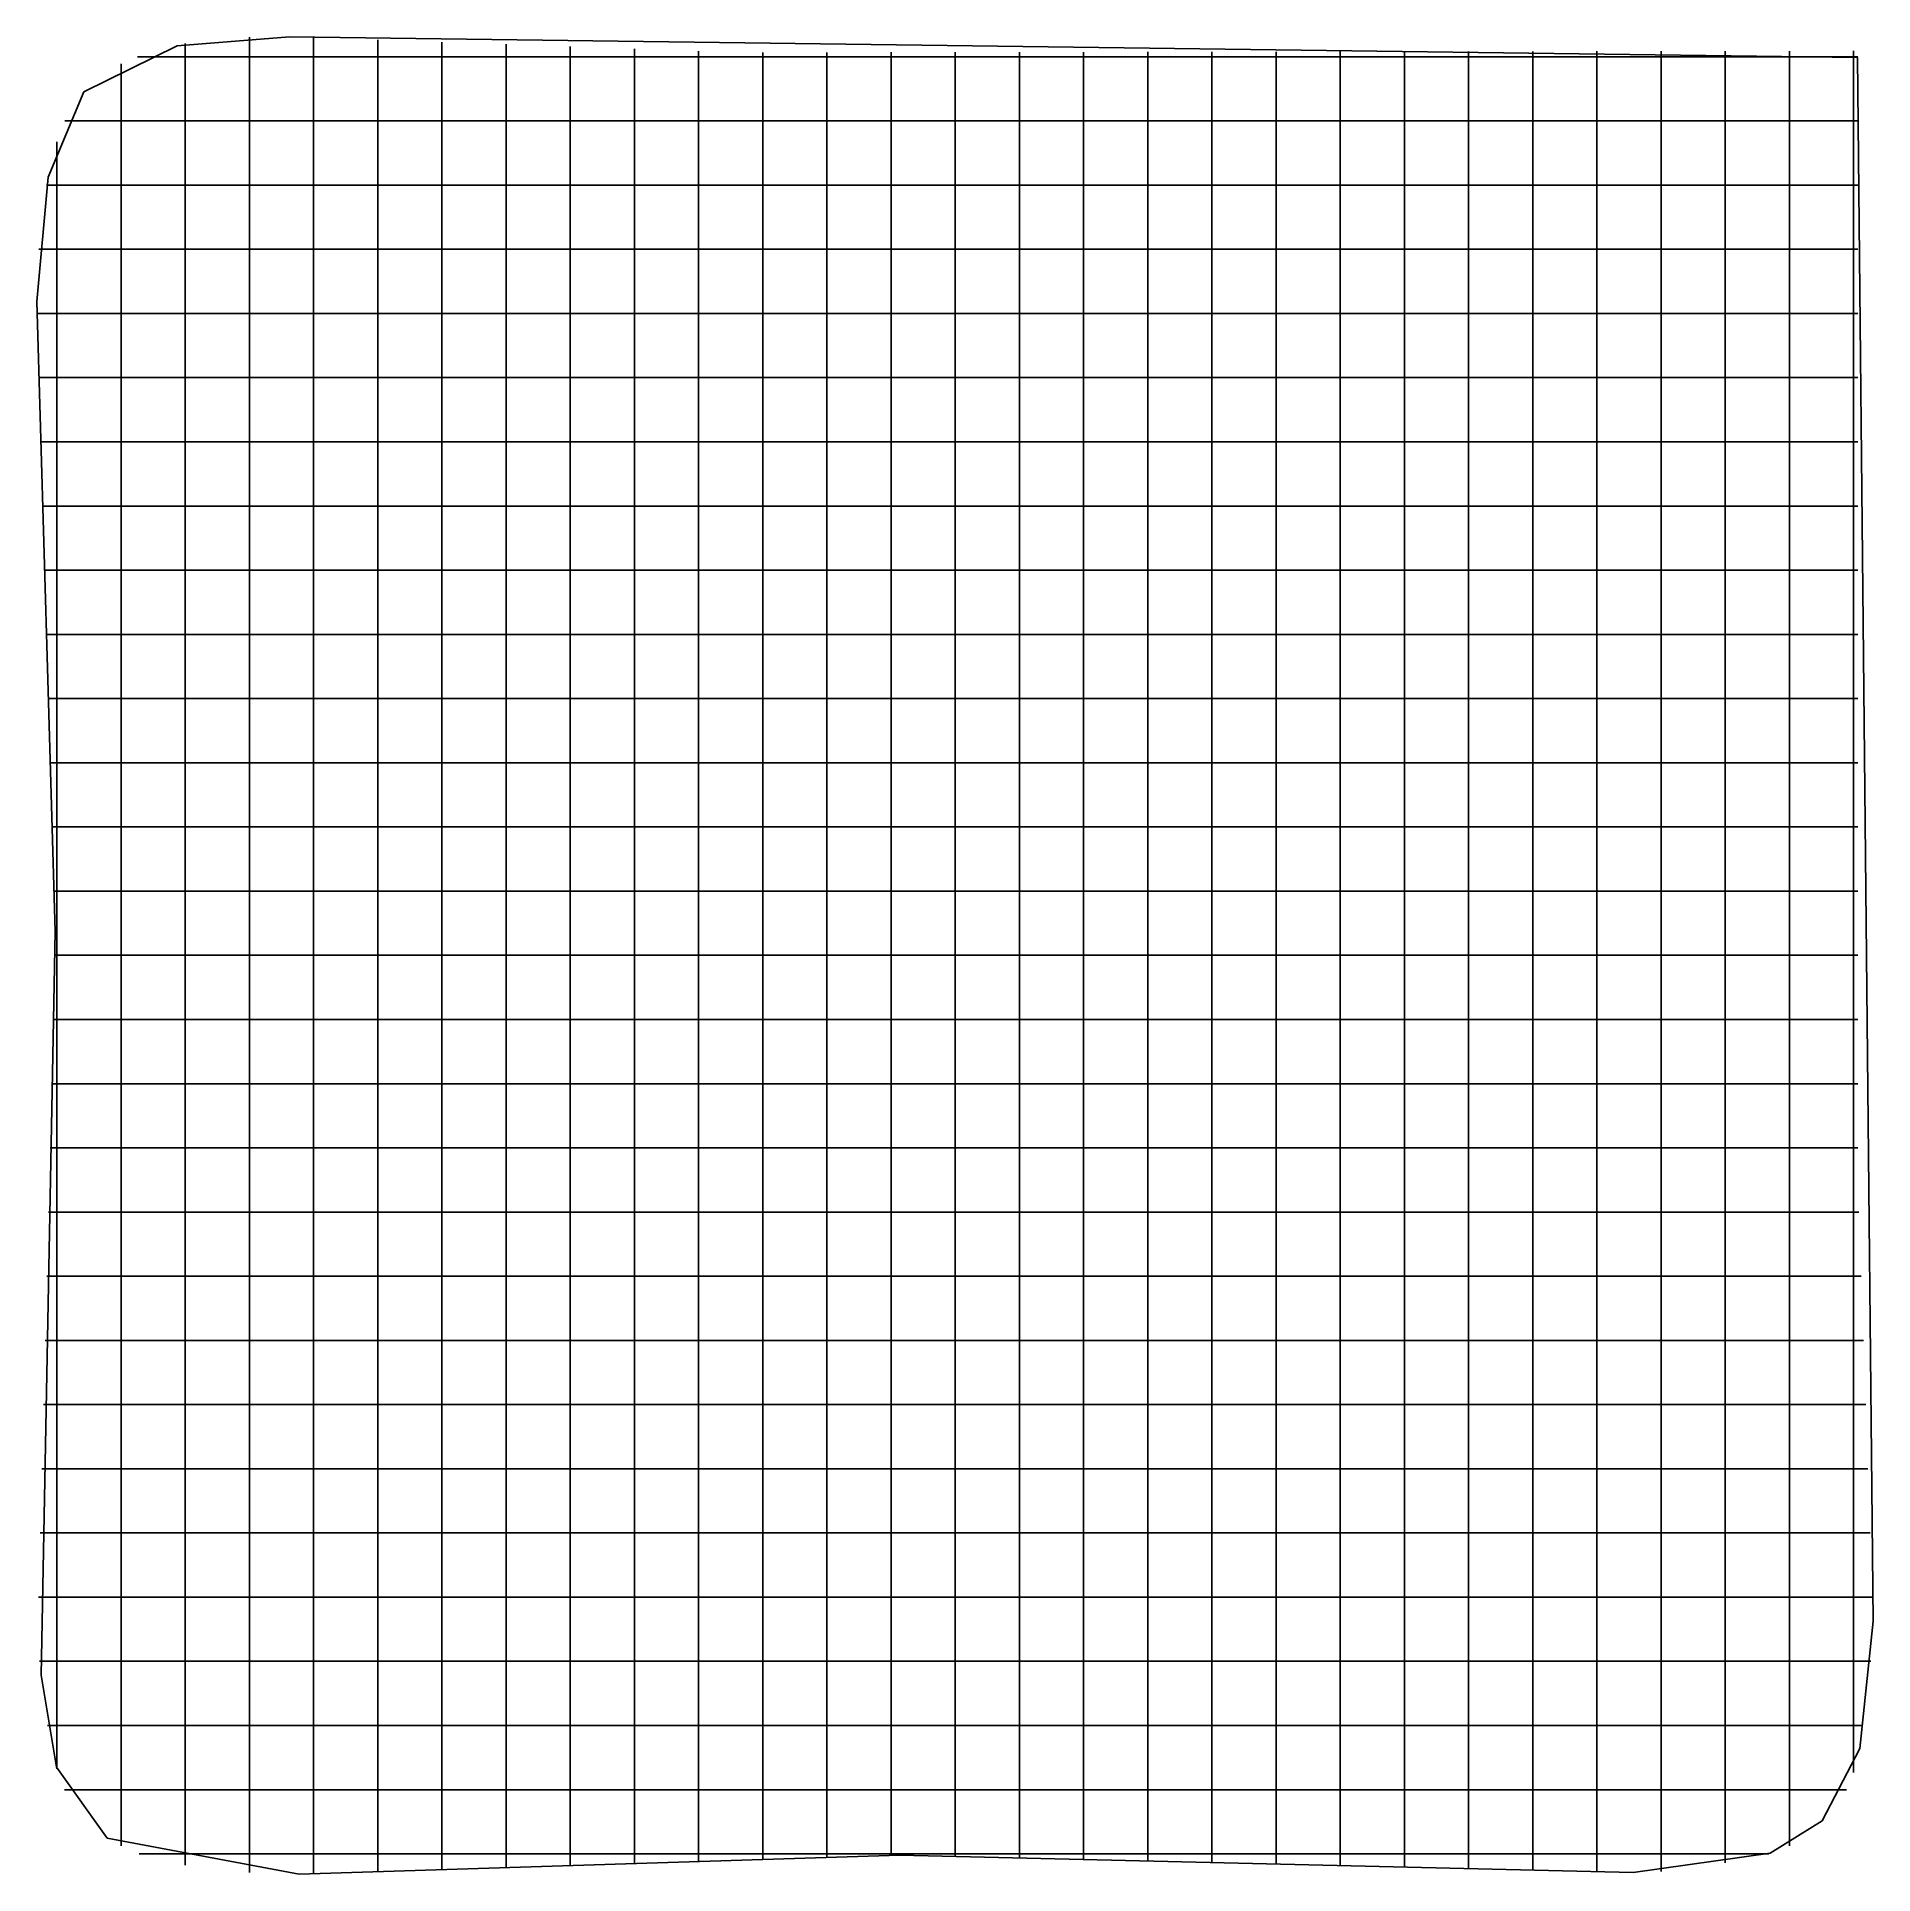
# Model space of a CAD drawing. Extents: x 0.4 to 14.7, y 0.4 to 14.7.
import ezdxf

# ---------------------------------------------------------------- set-up
doc = ezdxf.new("R2010")
doc.units = 0

msp = doc.modelspace()

# ---------------------------------------------------------------- linework, layer by layer
for p, q in [((2.405733, 14.748064), (1.52905, 14.67805)), ((2.405733, 14.748064), (1.52905, 14.67805)), ((14.623337, 14.585192), (2.405733, 14.748064)), ((14.623337, 14.585192), (2.405733, 14.748064)), ((1.52905, 14.67805), (0.803378, 14.320059)), ((1.52905, 14.67805), (0.803378, 14.320059)), ((1.592849, 14.469516), (1.592849, 14.695)), ((2.092849, 14.743), (2.092849, 14.743752)), ((2.092849, 14.517516), (2.092849, 14.743)), ((2.592849, 14.516516), (2.592849, 14.742)), ((3.092849, 14.498516), (3.092849, 14.724)), ((3.592849, 14.481516), (3.592849, 14.707)), ((4.092849, 14.689248), (4.092849, 14.69)), ((4.092849, 14.463765), (4.092849, 14.689248)), ((4.592849, 14.446516), (4.592849, 14.672)), ((5.092849, 14.429516), (5.092849, 14.655)), ((5.592849, 14.411516), (5.592849, 14.637)), ((6.092849, 14.399516), (6.092849, 14.625)), ((6.592849, 14.400516), (6.592849, 14.626)), ((7.092849, 14.401516), (7.092849, 14.627)), ((7.592849, 14.402516), (7.592849, 14.628)), ((8.092849, 14.402516), (8.092849, 14.628)), ((8.592849, 14.403516), (8.592849, 14.629)), ((9.092849, 14.404516), (9.092849, 14.63)), ((9.592849, 14.404516), (9.592849, 14.63)), ((10.092849, 14.405516), (10.092849, 14.631)), ((10.592849, 14.406516), (10.592849, 14.632)), ((11.092849, 14.407516), (11.092849, 14.633)), ((11.592849, 14.407516), (11.592849, 14.633)), ((12.092849, 14.408516), (12.092849, 14.634)), ((12.592849, 14.409516), (12.592849, 14.635)), ((13.092849, 14.635248), (13.092849, 14.636)), ((13.092849, 14.410516), (13.092849, 14.635248)), ((13.592849, 14.410516), (13.592849, 14.636)), ((14.092849, 14.411516), (14.092849, 14.637)), ((14.592849, 14.412516), (14.592849, 14.638)), ((1.092849, 14.536248), (1.092849, 14.537)), ((1.092849, 14.310765), (1.092849, 14.536248)), ((1.221, 14.592238), (1.446484, 14.592238)), ((1.221, 14.592238), (1.446484, 14.592238)), ((1.446484, 14.592238), (1.571919, 14.592238)), ((1.571919, 14.592238), (1.646435, 14.592238)), ((1.592849, 14.148848), (1.592849, 14.469516)), ((1.646435, 14.592238), (2.773855, 14.592238)), ((2.092849, 14.170519), (2.092849, 14.517516)), ((2.592849, 14.167532), (2.592849, 14.516516)), ((2.773855, 14.592238), (3.146435, 14.592238)), ((3.092849, 14.157977), (3.092849, 14.498516)), ((3.146435, 14.592238), (3.371919, 14.592238)), ((3.371919, 14.592238), (3.446435, 14.592238)), ((3.446435, 14.592238), (4.573855, 14.592238)), ((3.592849, 14.149174), (3.592849, 14.481516)), ((4.092849, 14.139371), (4.092849, 14.463765)), ((4.573855, 14.592238), (4.946435, 14.592238)), ((4.946435, 14.592238), (5.171919, 14.592238)), ((5.171919, 14.592238), (5.246435, 14.592238)), ((5.246435, 14.592238), (5.883803, 14.592238)), ((5.883803, 14.592238), (6.109287, 14.592238)), ((6.109287, 14.592238), (6.481868, 14.592238)), ((6.481868, 14.592238), (7.609287, 14.592238)), ((7.609287, 14.592238), (7.683803, 14.592238)), ((7.683803, 14.592238), (7.909287, 14.592238)), ((7.909287, 14.592238), (8.281868, 14.592238)), ((8.281868, 14.592238), (9.409287, 14.592238)), ((9.409287, 14.592238), (9.483803, 14.592238)), ((9.483803, 14.592238), (9.709287, 14.592238)), ((9.709287, 14.592238), (10.081868, 14.592238)), ((10.081868, 14.592238), (11.209287, 14.592238)), ((11.209287, 14.592238), (11.283803, 14.592238)), ((11.283803, 14.592238), (11.509287, 14.592238)), ((11.509287, 14.592238), (11.881868, 14.592238)), ((11.881868, 14.592238), (13.009287, 14.592238)), ((13.009287, 14.592238), (13.083803, 14.592238)), ((13.083803, 14.592238), (13.309287, 14.592238)), ((13.309287, 14.592238), (13.681868, 14.592238)), ((13.681868, 14.592238), (14.551484, 14.592238)), ((14.551484, 14.592238), (14.626, 14.592238)), ((14.745972, 2.403766), (14.623337, 14.585192)), ((14.745972, 2.403766), (14.623337, 14.585192)), ((0.803378, 14.320059), (0.525294, 13.653659)), ((0.803378, 14.320059), (0.525294, 13.653659)), ((4.592849, 14.130568), (4.592849, 14.446516)), ((5.092849, 14.121765), (5.092849, 14.429516)), ((5.592849, 14.11221), (5.592849, 14.411516)), ((6.092849, 14.107165), (6.092849, 14.399516)), ((6.592849, 14.111642), (6.592849, 14.400516)), ((7.092849, 14.116368), (7.092849, 14.401516)), ((7.592849, 14.116126), (7.592849, 14.402516)), ((8.092849, 14.113145), (8.092849, 14.402516)), ((8.592849, 14.110916), (8.592849, 14.403516)), ((9.092849, 14.108687), (9.092849, 14.404516)), ((9.592849, 14.105706), (9.592849, 14.404516)), ((10.092849, 14.103477), (10.092849, 14.405516)), ((10.592849, 14.101248), (10.592849, 14.406516)), ((11.092849, 14.099019), (11.092849, 14.407516)), ((11.592849, 14.096039), (11.592849, 14.407516)), ((12.092849, 14.09381), (12.092849, 14.408516)), ((12.592849, 14.091581), (12.592849, 14.409516)), ((13.092849, 14.092332), (13.092849, 14.410516)), ((13.592849, 14.109223), (13.592849, 14.410516)), ((14.092849, 14.142513), (14.092849, 14.411516)), ((14.592849, 14.285342), (14.592849, 14.412516)), ((1.092849, 14.0666), (1.092849, 14.310765)), ((14.592849, 14.211074), (14.592849, 14.285342)), ((14.592849, 13.083655), (14.592849, 14.211074)), ((0.654, 14.092238), (0.879484, 14.092238)), ((0.654, 14.092238), (0.879484, 14.092238)), ((0.879484, 14.092238), (1.145755, 14.092238)), ((1.092849, 12.939181), (1.092849, 14.0666)), ((1.145755, 14.092238), (2.273174, 14.092238)), ((1.592849, 13.021429), (1.592849, 14.148848)), ((2.092849, 13.0431), (2.092849, 14.170519)), ((2.273174, 14.092238), (2.34769, 14.092238)), ((2.34769, 14.092238), (2.573174, 14.092238)), ((2.573174, 14.092238), (2.945755, 14.092238)), ((2.592849, 13.039361), (2.592849, 14.167532)), ((2.945755, 14.092238), (4.073174, 14.092238)), ((3.092849, 13.030558), (3.092849, 14.157977)), ((3.592849, 13.021755), (3.592849, 14.149174)), ((4.073174, 14.092238), (4.14769, 14.092238)), ((4.092849, 13.011952), (4.092849, 14.139371)), ((4.14769, 14.092238), (4.373174, 14.092238)), ((4.373174, 14.092238), (4.745755, 14.092238)), ((4.592849, 13.003148), (4.592849, 14.130568)), ((4.745755, 14.092238), (5.873174, 14.092238)), ((5.092849, 12.994345), (5.092849, 14.121765)), ((5.592849, 12.98479), (5.592849, 14.11221)), ((5.873174, 14.092238), (5.94769, 14.092238)), ((5.94769, 14.092238), (6.173174, 14.092238)), ((6.092849, 12.979745), (6.092849, 14.107165)), ((6.173174, 14.092238), (6.545755, 14.092238)), ((6.545755, 14.092238), (7.673174, 14.092238)), ((6.592849, 12.984223), (6.592849, 14.111642)), ((7.092849, 12.988948), (7.092849, 14.116368)), ((7.592849, 12.987955), (7.592849, 14.116126)), ((7.673174, 14.092238), (7.74769, 14.092238)), ((7.74769, 14.092238), (7.973174, 14.092238)), ((7.973174, 14.092238), (8.345755, 14.092238)), ((8.092849, 12.985726), (8.092849, 14.113145)), ((8.345755, 14.092238), (9.473174, 14.092238)), ((8.592849, 12.983497), (8.592849, 14.110916)), ((9.092849, 12.981268), (9.092849, 14.108687)), ((9.473174, 14.092238), (9.54769, 14.092238)), ((9.54769, 14.092238), (9.773174, 14.092238)), ((9.592849, 12.978287), (9.592849, 14.105706)), ((9.773174, 14.092238), (10.145755, 14.092238)), ((10.092849, 12.976058), (10.092849, 14.103477)), ((10.145755, 14.092238), (11.273174, 14.092238)), ((10.592849, 12.973829), (10.592849, 14.101248)), ((11.092849, 12.970848), (11.092849, 14.099019)), ((11.273174, 14.092238), (11.34769, 14.092238)), ((11.34769, 14.092238), (11.573174, 14.092238)), ((11.573174, 14.092238), (11.945755, 14.092238)), ((11.592849, 12.968619), (11.592849, 14.096039)), ((11.945755, 14.092238), (13.073174, 14.092238)), ((12.092849, 12.96639), (12.092849, 14.09381)), ((12.592849, 12.964161), (12.592849, 14.091581)), ((13.073174, 14.092238), (13.14769, 14.092238)), ((13.092849, 12.964161), (13.092849, 14.092332)), ((13.14769, 14.092238), (13.373174, 14.092238)), ((13.373174, 14.092238), (13.745755, 14.092238)), ((13.592849, 12.981803), (13.592849, 14.109223)), ((13.745755, 14.092238), (14.551484, 14.092238)), ((14.092849, 13.015094), (14.092849, 14.142513)), ((14.551484, 14.092238), (14.626, 14.092238)), ((0.592849, 13.910377), (0.592849, 13.929)), ((0.592849, 13.684869), (0.592849, 13.910377)), ((0.525294, 13.653659), (0.435333, 12.684615)), ((0.525294, 13.653659), (0.435333, 12.684615)), ((0.592849, 13.312306), (0.592849, 13.684869)), ((0.511, 13.592238), (0.736484, 13.592238)), ((0.511, 13.592238), (0.736484, 13.592238)), ((0.736484, 13.592238), (1.038274, 13.592238)), ((1.038274, 13.592238), (2.165694, 13.592238)), ((2.165694, 13.592238), (2.24021, 13.592238)), ((2.24021, 13.592238), (2.465694, 13.592238)), ((2.465694, 13.592238), (2.838274, 13.592238)), ((2.838274, 13.592238), (3.965694, 13.592238)), ((3.965694, 13.592238), (4.04021, 13.592238)), ((4.04021, 13.592238), (4.265694, 13.592238)), ((4.265694, 13.592238), (4.638274, 13.592238)), ((4.638274, 13.592238), (5.765694, 13.592238)), ((5.765694, 13.592238), (5.84021, 13.592238)), ((5.84021, 13.592238), (6.065694, 13.592238)), ((6.065694, 13.592238), (6.438274, 13.592238)), ((6.438274, 13.592238), (7.565694, 13.592238)), ((7.565694, 13.592238), (7.64021, 13.592238)), ((7.64021, 13.592238), (7.865694, 13.592238)), ((7.865694, 13.592238), (8.238274, 13.592238)), ((8.238274, 13.592238), (9.365694, 13.592238)), ((9.365694, 13.592238), (9.44021, 13.592238)), ((9.44021, 13.592238), (9.665694, 13.592238)), ((9.665694, 13.592238), (10.038274, 13.592238)), ((10.038274, 13.592238), (11.165694, 13.592238)), ((11.165694, 13.592238), (11.24021, 13.592238)), ((11.24021, 13.592238), (11.465694, 13.592238)), ((11.465694, 13.592238), (11.838274, 13.592238)), ((11.838274, 13.592238), (12.965694, 13.592238)), ((12.965694, 13.592238), (13.04021, 13.592238)), ((13.04021, 13.592238), (13.265694, 13.592238)), ((13.265694, 13.592238), (13.638274, 13.592238)), ((13.638274, 13.592238), (14.551484, 13.592238)), ((14.551484, 13.592238), (14.626, 13.592238)), ((0.592849, 12.184887), (0.592849, 13.312306)), ((0.451, 13.092238), (0.676484, 13.092238)), ((0.451, 13.092238), (0.676484, 13.092238)), ((0.676484, 13.092238), (0.993177, 13.092238)), ((0.993177, 13.092238), (2.120597, 13.092238)), ((2.092849, 12.968832), (2.092849, 13.0431)), ((2.120597, 13.092238), (2.195113, 13.092238)), ((2.195113, 13.092238), (2.420597, 13.092238)), ((2.420597, 13.092238), (2.793177, 13.092238)), ((2.592849, 12.964845), (2.592849, 13.039361)), ((2.793177, 13.092238), (3.920597, 13.092238)), ((3.092849, 12.956042), (3.092849, 13.030558)), ((3.920597, 13.092238), (3.995113, 13.092238)), ((3.995113, 13.092238), (4.220597, 13.092238)), ((4.220597, 13.092238), (4.593177, 13.092238)), ((4.593177, 13.092238), (5.720597, 13.092238)), ((5.720597, 13.092238), (5.795113, 13.092238)), ((5.795113, 13.092238), (6.020597, 13.092238)), ((6.020597, 13.092238), (6.393177, 13.092238)), ((6.393177, 13.092238), (7.520597, 13.092238)), ((7.520597, 13.092238), (7.595113, 13.092238)), ((7.595113, 13.092238), (7.820597, 13.092238)), ((7.820597, 13.092238), (8.193177, 13.092238)), ((8.193177, 13.092238), (9.320597, 13.092238)), ((9.320597, 13.092238), (9.395113, 13.092238)), ((9.395113, 13.092238), (9.620597, 13.092238)), ((9.620597, 13.092238), (9.993177, 13.092238)), ((9.993177, 13.092238), (11.120597, 13.092238)), ((11.120597, 13.092238), (11.195113, 13.092238)), ((11.195113, 13.092238), (11.420597, 13.092238)), ((11.420597, 13.092238), (11.793177, 13.092238)), ((11.793177, 13.092238), (12.920597, 13.092238)), ((12.920597, 13.092238), (12.995113, 13.092238)), ((12.995113, 13.092238), (13.220597, 13.092238)), ((13.220597, 13.092238), (13.593177, 13.092238)), ((13.593177, 13.092238), (14.551484, 13.092238)), ((14.551484, 13.092238), (14.626, 13.092238)), ((14.592849, 12.710826), (14.592849, 13.083655)), ((1.092849, 12.864665), (1.092849, 12.939181)), ((1.592849, 12.946913), (1.592849, 13.021429)), ((1.592849, 12.721429), (1.592849, 12.946913)), ((2.092849, 12.743348), (2.092849, 12.968832)), ((2.592849, 12.740113), (2.592849, 12.964845)), ((3.092849, 12.730558), (3.092849, 12.956042)), ((3.592849, 12.947239), (3.592849, 13.021755)), ((3.592849, 12.721755), (3.592849, 12.947239)), ((4.092849, 12.937684), (4.092849, 13.011952)), ((4.092849, 12.7122), (4.092849, 12.937684)), ((4.592849, 12.928632), (4.592849, 13.003148)), ((4.592849, 12.703148), (4.592849, 12.928632)), ((5.092849, 12.919829), (5.092849, 12.994345)), ((5.092849, 12.694345), (5.092849, 12.919829)), ((5.592849, 12.910274), (5.592849, 12.98479)), ((5.592849, 12.68479), (5.592849, 12.910274)), ((6.092849, 12.905229), (6.092849, 12.979745)), ((6.092849, 12.679745), (6.092849, 12.905229)), ((6.592849, 12.909955), (6.592849, 12.984223)), ((6.592849, 12.684471), (6.592849, 12.909955)), ((7.092849, 12.914432), (7.092849, 12.988948)), ((7.092849, 12.688948), (7.092849, 12.914432)), ((7.592849, 12.913439), (7.592849, 12.987955)), ((7.592849, 12.688706), (7.592849, 12.913439)), ((8.092849, 12.91121), (8.092849, 12.985726)), ((8.092849, 12.685726), (8.092849, 12.91121)), ((8.592849, 12.908981), (8.592849, 12.983497)), ((8.592849, 12.683497), (8.592849, 12.908981)), ((9.092849, 12.906752), (9.092849, 12.981268)), ((9.092849, 12.681268), (9.092849, 12.906752)), ((9.592849, 12.903771), (9.592849, 12.978287)), ((9.592849, 12.678287), (9.592849, 12.903771)), ((10.092849, 12.901542), (10.092849, 12.976058)), ((10.092849, 12.676058), (10.092849, 12.901542)), ((10.592849, 12.899313), (10.592849, 12.973829)), ((10.592849, 12.673829), (10.592849, 12.899313)), ((11.092849, 12.896332), (11.092849, 12.970848)), ((11.092849, 12.6716), (11.092849, 12.896332)), ((11.592849, 12.894103), (11.592849, 12.968619)), ((11.592849, 12.668619), (11.592849, 12.894103)), ((12.092849, 12.891874), (12.092849, 12.96639)), ((12.092849, 12.66639), (12.092849, 12.891874)), ((12.592849, 12.889645), (12.592849, 12.964161)), ((12.592849, 12.664161), (12.592849, 12.889645)), ((13.092849, 12.889645), (13.092849, 12.964161)), ((13.092849, 12.664913), (13.092849, 12.889645)), ((13.592849, 12.907287), (13.592849, 12.981803)), ((13.592849, 12.681803), (13.592849, 12.907287)), ((14.092849, 12.940577), (14.092849, 13.015094)), ((14.092849, 12.715094), (14.092849, 12.940577)), ((1.092849, 12.639181), (1.092849, 12.864665)), ((2.092849, 12.370519), (2.092849, 12.743348)), ((2.592849, 12.367532), (2.592849, 12.740113)), ((0.435333, 12.684615), (0.579095, 7.777692)), ((0.435333, 12.684615), (0.579095, 7.777692)), ((1.092849, 12.2666), (1.092849, 12.639181)), ((1.592849, 12.348848), (1.592849, 12.721429)), ((3.092849, 12.357977), (3.092849, 12.730558)), ((3.592849, 12.349174), (3.592849, 12.721755)), ((4.092849, 12.339371), (4.092849, 12.7122)), ((4.592849, 12.330568), (4.592849, 12.703148)), ((5.092849, 12.321765), (5.092849, 12.694345)), ((5.592849, 12.31221), (5.592849, 12.68479)), ((6.092849, 12.307165), (6.092849, 12.679745)), ((6.592849, 12.311642), (6.592849, 12.684471)), ((7.092849, 12.316368), (7.092849, 12.688948)), ((7.592849, 12.316126), (7.592849, 12.688706)), ((8.092849, 12.313145), (8.092849, 12.685726)), ((8.592849, 12.310916), (8.592849, 12.683497)), ((9.092849, 12.308687), (9.092849, 12.681268)), ((9.592849, 12.305706), (9.592849, 12.678287)), ((10.092849, 12.303477), (10.092849, 12.676058)), ((10.592849, 12.301248), (10.592849, 12.673829)), ((11.092849, 12.299019), (11.092849, 12.6716)), ((11.592849, 12.296039), (11.592849, 12.668619)), ((12.092849, 12.29381), (12.092849, 12.66639)), ((12.592849, 12.291581), (12.592849, 12.664161)), ((13.092849, 12.292332), (13.092849, 12.664913)), ((13.592849, 12.309223), (13.592849, 12.681803)), ((14.092849, 12.342513), (14.092849, 12.715094)), ((14.592849, 12.485342), (14.592849, 12.710826)), ((0.438, 12.592238), (0.663484, 12.592238)), ((0.438, 12.592238), (0.663484, 12.592238)), ((0.663484, 12.592238), (0.983406, 12.592238)), ((0.983406, 12.592238), (2.110826, 12.592238)), ((2.110826, 12.592238), (2.185342, 12.592238)), ((2.185342, 12.592238), (2.410826, 12.592238)), ((2.410826, 12.592238), (2.783406, 12.592238)), ((2.783406, 12.592238), (3.910826, 12.592238)), ((3.910826, 12.592238), (3.985342, 12.592238)), ((3.985342, 12.592238), (4.210826, 12.592238)), ((4.210826, 12.592238), (4.583406, 12.592238)), ((4.583406, 12.592238), (5.710826, 12.592238)), ((5.710826, 12.592238), (5.785342, 12.592238)), ((5.785342, 12.592238), (6.010826, 12.592238)), ((6.010826, 12.592238), (6.383406, 12.592238)), ((6.383406, 12.592238), (7.510826, 12.592238)), ((7.510826, 12.592238), (7.585342, 12.592238)), ((7.585342, 12.592238), (7.810826, 12.592238)), ((7.810826, 12.592238), (8.183406, 12.592238)), ((8.183406, 12.592238), (9.310826, 12.592238)), ((9.310826, 12.592238), (9.385342, 12.592238)), ((9.385342, 12.592238), (9.610826, 12.592238)), ((9.610826, 12.592238), (9.983406, 12.592238)), ((9.983406, 12.592238), (11.110826, 12.592238)), ((11.110826, 12.592238), (11.185342, 12.592238)), ((11.185342, 12.592238), (11.410826, 12.592238)), ((11.410826, 12.592238), (11.783406, 12.592238)), ((11.783406, 12.592238), (12.910826, 12.592238)), ((12.910826, 12.592238), (12.985342, 12.592238)), ((12.985342, 12.592238), (13.210826, 12.592238)), ((13.210826, 12.592238), (13.583406, 12.592238)), ((13.583406, 12.592238), (14.551484, 12.592238)), ((14.551484, 12.592238), (14.626, 12.592238)), ((14.592849, 12.411074), (14.592849, 12.485342)), ((1.592849, 11.221429), (1.592849, 12.348848)), ((2.092849, 11.2431), (2.092849, 12.370519)), ((2.592849, 11.239361), (2.592849, 12.367532)), ((3.092849, 11.230558), (3.092849, 12.357977)), ((3.592849, 11.221755), (3.592849, 12.349174)), ((4.092849, 11.211952), (4.092849, 12.339371)), ((4.592849, 11.203148), (4.592849, 12.330568)), ((5.092849, 11.194345), (5.092849, 12.321765)), ((5.592849, 11.18479), (5.592849, 12.31221)), ((6.592849, 11.184223), (6.592849, 12.311642)), ((7.092849, 11.188948), (7.092849, 12.316368)), ((7.592849, 11.187955), (7.592849, 12.316126)), ((8.092849, 11.185726), (8.092849, 12.313145)), ((8.592849, 11.183497), (8.592849, 12.310916)), ((14.092849, 11.215094), (14.092849, 12.342513)), ((14.592849, 11.283655), (14.592849, 12.411074)), ((0.592849, 12.110371), (0.592849, 12.184887)), ((1.092849, 11.139181), (1.092849, 12.2666)), ((6.092849, 11.179745), (6.092849, 12.307165)), ((9.092849, 11.181268), (9.092849, 12.308687)), ((9.592849, 11.178287), (9.592849, 12.305706)), ((10.092849, 11.176058), (10.092849, 12.303477)), ((10.592849, 11.173829), (10.592849, 12.301248)), ((11.092849, 11.170848), (11.092849, 12.299019)), ((11.592849, 11.168619), (11.592849, 12.296039)), ((12.092849, 11.16639), (12.092849, 12.29381)), ((12.592849, 11.164161), (12.592849, 12.291581)), ((13.092849, 11.164161), (13.092849, 12.292332)), ((13.592849, 11.181803), (13.592849, 12.309223)), ((0.453, 12.092238), (0.678484, 12.092238)), ((0.453, 12.092238), (0.678484, 12.092238)), ((0.592849, 11.884887), (0.592849, 12.110371)), ((0.678484, 12.092238), (0.994681, 12.092238)), ((0.994681, 12.092238), (2.1221, 12.092238)), ((2.1221, 12.092238), (2.196616, 12.092238)), ((2.196616, 12.092238), (2.4221, 12.092238)), ((2.4221, 12.092238), (2.794681, 12.092238)), ((2.794681, 12.092238), (3.9221, 12.092238)), ((3.9221, 12.092238), (3.996616, 12.092238)), ((3.996616, 12.092238), (4.2221, 12.092238)), ((4.2221, 12.092238), (4.594681, 12.092238)), ((4.594681, 12.092238), (5.7221, 12.092238)), ((5.7221, 12.092238), (5.796616, 12.092238)), ((5.796616, 12.092238), (6.0221, 12.092238)), ((6.0221, 12.092238), (6.394681, 12.092238)), ((6.394681, 12.092238), (7.5221, 12.092238)), ((7.5221, 12.092238), (7.596616, 12.092238)), ((7.596616, 12.092238), (7.8221, 12.092238)), ((7.8221, 12.092238), (8.194681, 12.092238)), ((8.194681, 12.092238), (9.3221, 12.092238)), ((9.3221, 12.092238), (9.396616, 12.092238)), ((9.396616, 12.092238), (9.6221, 12.092238)), ((9.6221, 12.092238), (9.994681, 12.092238)), ((9.994681, 12.092238), (11.1221, 12.092238)), ((11.1221, 12.092238), (11.196616, 12.092238)), ((11.196616, 12.092238), (11.4221, 12.092238)), ((11.4221, 12.092238), (11.794681, 12.092238)), ((11.794681, 12.092238), (12.9221, 12.092238)), ((12.9221, 12.092238), (12.996616, 12.092238)), ((12.996616, 12.092238), (13.2221, 12.092238)), ((13.2221, 12.092238), (13.594681, 12.092238)), ((13.594681, 12.092238), (14.551484, 12.092238)), ((14.551484, 12.092238), (14.626, 12.092238)), ((0.592849, 11.512306), (0.592849, 11.884887)), ((0.468, 11.592238), (0.693484, 11.592238)), ((0.468, 11.592238), (0.693484, 11.592238)), ((0.592849, 10.384887), (0.592849, 11.512306)), ((0.693484, 11.592238), (1.005955, 11.592238)), ((1.005955, 11.592238), (2.133374, 11.592238)), ((2.133374, 11.592238), (2.20789, 11.592238)), ((2.20789, 11.592238), (2.433374, 11.592238)), ((2.433374, 11.592238), (2.805955, 11.592238)), ((2.805955, 11.592238), (3.933374, 11.592238)), ((3.933374, 11.592238), (4.00789, 11.592238)), ((4.00789, 11.592238), (4.233374, 11.592238)), ((4.233374, 11.592238), (4.605955, 11.592238)), ((4.605955, 11.592238), (5.733374, 11.592238)), ((5.733374, 11.592238), (5.80789, 11.592238)), ((5.80789, 11.592238), (6.033374, 11.592238)), ((6.033374, 11.592238), (6.405955, 11.592238)), ((6.405955, 11.592238), (7.533374, 11.592238)), ((7.533374, 11.592238), (7.60789, 11.592238)), ((7.60789, 11.592238), (7.833374, 11.592238)), ((7.833374, 11.592238), (8.205955, 11.592238)), ((8.205955, 11.592238), (9.333374, 11.592238)), ((9.333374, 11.592238), (9.40789, 11.592238)), ((9.40789, 11.592238), (9.633374, 11.592238)), ((9.633374, 11.592238), (10.005955, 11.592238)), ((10.005955, 11.592238), (11.133374, 11.592238)), ((11.133374, 11.592238), (11.20789, 11.592238)), ((11.20789, 11.592238), (11.433374, 11.592238)), ((11.433374, 11.592238), (11.805955, 11.592238)), ((11.805955, 11.592238), (12.933374, 11.592238)), ((12.933374, 11.592238), (13.00789, 11.592238)), ((13.00789, 11.592238), (13.233374, 11.592238)), ((13.233374, 11.592238), (13.605955, 11.592238)), ((13.605955, 11.592238), (14.551484, 11.592238)), ((14.551484, 11.592238), (14.626, 11.592238)), ((1.592849, 11.146913), (1.592849, 11.221429)), ((2.092849, 11.168832), (2.092849, 11.2431)), ((2.092849, 10.943348), (2.092849, 11.168832)), ((2.592849, 11.164845), (2.592849, 11.239361)), ((3.092849, 11.156042), (3.092849, 11.230558)), ((3.592849, 11.147239), (3.592849, 11.221755)), ((4.092849, 11.137684), (4.092849, 11.211952)), ((4.592849, 11.128632), (4.592849, 11.203148)), ((5.092849, 11.119829), (5.092849, 11.194345)), ((5.592849, 11.110274), (5.592849, 11.18479)), ((6.092849, 11.105229), (6.092849, 11.179745)), ((6.592849, 11.109955), (6.592849, 11.184223)), ((7.092849, 11.114432), (7.092849, 11.188948)), ((7.592849, 11.113439), (7.592849, 11.187955)), ((8.092849, 11.11121), (8.092849, 11.185726)), ((8.592849, 11.108981), (8.592849, 11.183497)), ((9.092849, 11.106752), (9.092849, 11.181268)), ((9.592849, 11.103771), (9.592849, 11.178287)), ((10.092849, 11.101542), (10.092849, 11.176058)), ((10.592849, 11.099313), (10.592849, 11.173829)), ((11.092849, 11.096332), (11.092849, 11.170848)), ((11.592849, 11.094103), (11.592849, 11.168619)), ((12.092849, 11.091874), (12.092849, 11.16639)), ((13.592849, 11.107287), (13.592849, 11.181803)), ((14.092849, 11.140577), (14.092849, 11.215094)), ((14.592849, 10.910826), (14.592849, 11.283655)), ((0.484, 11.092238), (0.709484, 11.092238)), ((0.484, 11.092238), (0.709484, 11.092238)), ((0.709484, 11.092238), (1.017981, 11.092238)), ((1.017981, 11.092238), (2.1454, 11.092238)), ((1.092849, 11.064665), (1.092849, 11.139181)), ((1.092849, 10.839181), (1.092849, 11.064665)), ((1.592849, 10.921429), (1.592849, 11.146913)), ((2.1454, 11.092238), (2.219916, 11.092238)), ((2.219916, 11.092238), (2.4454, 11.092238)), ((2.4454, 11.092238), (2.817981, 11.092238)), ((2.592849, 10.940113), (2.592849, 11.164845)), ((2.817981, 11.092238), (3.9454, 11.092238)), ((3.092849, 10.930558), (3.092849, 11.156042)), ((3.592849, 10.921755), (3.592849, 11.147239)), ((3.9454, 11.092238), (4.019916, 11.092238)), ((4.019916, 11.092238), (4.2454, 11.092238)), ((4.092849, 10.9122), (4.092849, 11.137684)), ((4.2454, 11.092238), (4.617981, 11.092238)), ((4.592849, 10.903148), (4.592849, 11.128632)), ((4.617981, 11.092238), (5.7454, 11.092238)), ((5.092849, 10.894345), (5.092849, 11.119829)), ((5.592849, 10.88479), (5.592849, 11.110274)), ((5.7454, 11.092238), (5.819916, 11.092238)), ((5.819916, 11.092238), (6.0454, 11.092238)), ((6.0454, 11.092238), (6.417981, 11.092238)), ((6.092849, 10.879745), (6.092849, 11.105229)), ((6.417981, 11.092238), (7.5454, 11.092238)), ((6.592849, 10.884471), (6.592849, 11.109955)), ((7.092849, 10.888948), (7.092849, 11.114432)), ((7.5454, 11.092238), (7.619916, 11.092238)), ((7.592849, 10.888706), (7.592849, 11.113439)), ((7.619916, 11.092238), (7.8454, 11.092238)), ((7.8454, 11.092238), (8.217981, 11.092238)), ((8.092849, 10.885726), (8.092849, 11.11121)), ((8.217981, 11.092238), (9.3454, 11.092238)), ((8.592849, 10.883497), (8.592849, 11.108981)), ((9.092849, 10.881268), (9.092849, 11.106752)), ((9.3454, 11.092238), (9.419916, 11.092238)), ((9.419916, 11.092238), (9.6454, 11.092238)), ((9.592849, 10.878287), (9.592849, 11.103771)), ((9.6454, 11.092238), (10.017981, 11.092238)), ((10.017981, 11.092238), (11.1454, 11.092238)), ((10.092849, 10.876058), (10.092849, 11.101542)), ((10.592849, 10.873829), (10.592849, 11.099313)), ((11.092849, 10.8716), (11.092849, 11.096332)), ((11.1454, 11.092238), (11.219916, 11.092238)), ((11.219916, 11.092238), (11.4454, 11.092238)), ((11.4454, 11.092238), (11.817981, 11.092238)), ((11.592849, 10.868619), (11.592849, 11.094103)), ((11.817981, 11.092238), (12.9454, 11.092238)), ((12.092849, 10.86639), (12.092849, 11.091874)), ((12.592849, 11.089645), (12.592849, 11.164161)), ((12.592849, 10.864161), (12.592849, 11.089645)), ((12.9454, 11.092238), (13.019916, 11.092238)), ((13.019916, 11.092238), (13.2454, 11.092238)), ((13.092849, 11.089645), (13.092849, 11.164161)), ((13.092849, 10.864913), (13.092849, 11.089645)), ((13.2454, 11.092238), (13.617981, 11.092238)), ((13.592849, 10.881803), (13.592849, 11.107287)), ((13.617981, 11.092238), (14.551484, 11.092238)), ((14.092849, 10.915094), (14.092849, 11.140577)), ((14.551484, 11.092238), (14.626, 11.092238)), ((1.592849, 10.548848), (1.592849, 10.921429)), ((2.092849, 10.570519), (2.092849, 10.943348)), ((2.592849, 10.567532), (2.592849, 10.940113)), ((3.092849, 10.557977), (3.092849, 10.930558)), ((3.592849, 10.549174), (3.592849, 10.921755)), ((4.092849, 10.539371), (4.092849, 10.9122)), ((4.592849, 10.530568), (4.592849, 10.903148)), ((5.092849, 10.521765), (5.092849, 10.894345)), ((5.592849, 10.51221), (5.592849, 10.88479)), ((6.092849, 10.507165), (6.092849, 10.879745)), ((6.592849, 10.511642), (6.592849, 10.884471)), ((7.092849, 10.516368), (7.092849, 10.888948)), ((7.592849, 10.516126), (7.592849, 10.888706)), ((8.092849, 10.513145), (8.092849, 10.885726)), ((8.592849, 10.510916), (8.592849, 10.883497)), ((9.092849, 10.508687), (9.092849, 10.881268)), ((13.592849, 10.509223), (13.592849, 10.881803)), ((14.092849, 10.542513), (14.092849, 10.915094)), ((14.592849, 10.685342), (14.592849, 10.910826)), ((1.092849, 10.4666), (1.092849, 10.839181)), ((9.592849, 10.505706), (9.592849, 10.878287)), ((10.092849, 10.503477), (10.092849, 10.876058)), ((10.592849, 10.501248), (10.592849, 10.873829)), ((11.092849, 10.499019), (11.092849, 10.8716)), ((11.592849, 10.496039), (11.592849, 10.868619)), ((12.092849, 10.49381), (12.092849, 10.86639)), ((12.592849, 10.491581), (12.592849, 10.864161)), ((13.092849, 10.492332), (13.092849, 10.864913)), ((14.592849, 10.611074), (14.592849, 10.685342)), ((14.592849, 9.483655), (14.592849, 10.611074)), ((0.499, 10.592238), (0.724484, 10.592238)), ((0.499, 10.592238), (0.724484, 10.592238)), ((0.724484, 10.592238), (1.029255, 10.592238)), ((1.029255, 10.592238), (2.156674, 10.592238)), ((1.092849, 9.339181), (1.092849, 10.4666)), ((1.592849, 9.421429), (1.592849, 10.548848)), ((2.092849, 9.4431), (2.092849, 10.570519)), ((2.156674, 10.592238), (2.23119, 10.592238)), ((2.23119, 10.592238), (2.456674, 10.592238)), ((2.456674, 10.592238), (2.829255, 10.592238)), ((2.592849, 9.439361), (2.592849, 10.567532)), ((2.829255, 10.592238), (3.956674, 10.592238)), ((3.092849, 9.430558), (3.092849, 10.557977)), ((3.592849, 9.421755), (3.592849, 10.549174)), ((3.956674, 10.592238), (4.03119, 10.592238)), ((4.03119, 10.592238), (4.256674, 10.592238)), ((4.092849, 9.411952), (4.092849, 10.539371)), ((4.256674, 10.592238), (4.629255, 10.592238)), ((4.592849, 9.403148), (4.592849, 10.530568)), ((4.629255, 10.592238), (5.756674, 10.592238)), ((5.092849, 9.394345), (5.092849, 10.521765)), ((5.592849, 9.38479), (5.592849, 10.51221)), ((5.756674, 10.592238), (5.83119, 10.592238)), ((5.83119, 10.592238), (6.056674, 10.592238)), ((6.056674, 10.592238), (6.429255, 10.592238)), ((6.092849, 9.379745), (6.092849, 10.507165)), ((6.429255, 10.592238), (7.556674, 10.592238)), ((6.592849, 9.384223), (6.592849, 10.511642)), ((7.092849, 9.388948), (7.092849, 10.516368)), ((7.556674, 10.592238), (7.63119, 10.592238)), ((7.592849, 9.387955), (7.592849, 10.516126)), ((7.63119, 10.592238), (7.856674, 10.592238)), ((7.856674, 10.592238), (8.229255, 10.592238)), ((8.092849, 9.385726), (8.092849, 10.513145)), ((8.229255, 10.592238), (9.356674, 10.592238)), ((8.592849, 9.383497), (8.592849, 10.510916)), ((9.092849, 9.381268), (9.092849, 10.508687)), ((9.356674, 10.592238), (9.43119, 10.592238)), ((9.43119, 10.592238), (9.656674, 10.592238)), ((9.592849, 9.378287), (9.592849, 10.505706)), ((9.656674, 10.592238), (10.029255, 10.592238)), ((10.029255, 10.592238), (11.156674, 10.592238)), ((10.092849, 9.376058), (10.092849, 10.503477)), ((10.592849, 9.373829), (10.592849, 10.501248)), ((11.092849, 9.370848), (11.092849, 10.499019)), ((11.156674, 10.592238), (11.23119, 10.592238)), ((11.23119, 10.592238), (11.456674, 10.592238)), ((11.456674, 10.592238), (11.829255, 10.592238)), ((11.592849, 9.368619), (11.592849, 10.496039)), ((11.829255, 10.592238), (12.956674, 10.592238)), ((12.092849, 9.36639), (12.092849, 10.49381)), ((12.592849, 9.364161), (12.592849, 10.491581)), ((12.956674, 10.592238), (13.03119, 10.592238)), ((13.03119, 10.592238), (13.256674, 10.592238)), ((13.092849, 9.364161), (13.092849, 10.492332)), ((13.256674, 10.592238), (13.629255, 10.592238)), ((13.592849, 9.381803), (13.592849, 10.509223)), ((13.629255, 10.592238), (14.551484, 10.592238)), ((14.092849, 9.415094), (14.092849, 10.542513)), ((14.551484, 10.592238), (14.626, 10.592238)), ((0.592849, 10.310371), (0.592849, 10.384887)), ((0.592849, 10.084887), (0.592849, 10.310371)), ((0.514, 10.092238), (0.739484, 10.092238)), ((0.514, 10.092238), (0.739484, 10.092238)), ((0.592849, 9.712306), (0.592849, 10.084887)), ((0.739484, 10.092238), (1.040529, 10.092238)), ((1.040529, 10.092238), (2.167948, 10.092238)), ((2.167948, 10.092238), (2.242465, 10.092238)), ((2.242465, 10.092238), (2.467948, 10.092238)), ((2.467948, 10.092238), (2.840529, 10.092238)), ((2.840529, 10.092238), (3.967948, 10.092238)), ((3.967948, 10.092238), (4.042465, 10.092238)), ((4.042465, 10.092238), (4.267948, 10.092238)), ((4.267948, 10.092238), (4.640529, 10.092238)), ((4.640529, 10.092238), (5.767948, 10.092238)), ((5.767948, 10.092238), (5.842465, 10.092238)), ((5.842465, 10.092238), (6.067948, 10.092238)), ((6.067948, 10.092238), (6.440529, 10.092238)), ((6.440529, 10.092238), (7.567948, 10.092238)), ((7.567948, 10.092238), (7.642465, 10.092238)), ((7.642465, 10.092238), (7.867948, 10.092238)), ((7.867948, 10.092238), (8.240529, 10.092238)), ((8.240529, 10.092238), (9.367948, 10.092238)), ((9.367948, 10.092238), (9.442465, 10.092238)), ((9.442465, 10.092238), (9.667948, 10.092238)), ((9.667948, 10.092238), (10.040529, 10.092238)), ((10.040529, 10.092238), (11.167948, 10.092238)), ((11.167948, 10.092238), (11.242465, 10.092238)), ((11.242465, 10.092238), (11.467948, 10.092238)), ((11.467948, 10.092238), (11.840529, 10.092238)), ((11.840529, 10.092238), (12.967948, 10.092238)), ((12.967948, 10.092238), (13.042465, 10.092238)), ((13.042465, 10.092238), (13.267948, 10.092238)), ((13.267948, 10.092238), (13.640529, 10.092238)), ((13.640529, 10.092238), (14.551484, 10.092238)), ((14.551484, 10.092238), (14.626, 10.092238)), ((0.529, 9.592238), (0.754484, 9.592238)), ((0.529, 9.592238), (0.754484, 9.592238)), ((0.592849, 8.584887), (0.592849, 9.712306)), ((0.754484, 9.592238), (1.051803, 9.592238)), ((1.051803, 9.592238), (2.179974, 9.592238)), ((2.179974, 9.592238), (2.25449, 9.592238)), ((2.25449, 9.592238), (2.479223, 9.592238)), ((2.479223, 9.592238), (2.851803, 9.592238)), ((2.851803, 9.592238), (3.979974, 9.592238)), ((3.979974, 9.592238), (4.05449, 9.592238)), ((4.05449, 9.592238), (4.279223, 9.592238)), ((4.279223, 9.592238), (4.651803, 9.592238)), ((4.651803, 9.592238), (5.779974, 9.592238)), ((5.779974, 9.592238), (5.85449, 9.592238)), ((5.85449, 9.592238), (6.079223, 9.592238)), ((6.079223, 9.592238), (6.451803, 9.592238)), ((6.451803, 9.592238), (7.579974, 9.592238)), ((7.579974, 9.592238), (7.65449, 9.592238)), ((7.65449, 9.592238), (7.879223, 9.592238)), ((7.879223, 9.592238), (8.251803, 9.592238)), ((8.251803, 9.592238), (9.379974, 9.592238)), ((9.379974, 9.592238), (9.45449, 9.592238)), ((9.45449, 9.592238), (9.679223, 9.592238)), ((9.679223, 9.592238), (10.051803, 9.592238)), ((10.051803, 9.592238), (11.179974, 9.592238)), ((11.179974, 9.592238), (11.25449, 9.592238)), ((11.25449, 9.592238), (11.479223, 9.592238)), ((11.479223, 9.592238), (11.851803, 9.592238)), ((11.851803, 9.592238), (12.979974, 9.592238)), ((12.979974, 9.592238), (13.05449, 9.592238)), ((13.05449, 9.592238), (13.279223, 9.592238)), ((13.279223, 9.592238), (13.651803, 9.592238)), ((13.651803, 9.592238), (14.551484, 9.592238)), ((14.551484, 9.592238), (14.626, 9.592238)), ((14.592849, 9.110826), (14.592849, 9.483655)), ((1.092849, 9.264665), (1.092849, 9.339181)), ((1.592849, 9.346913), (1.592849, 9.421429)), ((1.592849, 9.121429), (1.592849, 9.346913)), ((2.092849, 9.368832), (2.092849, 9.4431)), ((2.092849, 9.143348), (2.092849, 9.368832)), ((2.592849, 9.364845), (2.592849, 9.439361)), ((2.592849, 9.140113), (2.592849, 9.364845)), ((3.092849, 9.356042), (3.092849, 9.430558)), ((3.092849, 9.130558), (3.092849, 9.356042)), ((3.592849, 9.347239), (3.592849, 9.421755)), ((3.592849, 9.121755), (3.592849, 9.347239)), ((4.092849, 9.337684), (4.092849, 9.411952)), ((4.092849, 9.1122), (4.092849, 9.337684)), ((4.592849, 9.328632), (4.592849, 9.403148)), ((4.592849, 9.103148), (4.592849, 9.328632)), ((5.092849, 9.319829), (5.092849, 9.394345)), ((5.092849, 9.094345), (5.092849, 9.319829)), ((5.592849, 9.310274), (5.592849, 9.38479)), ((5.592849, 9.08479), (5.592849, 9.310274)), ((6.092849, 9.305229), (6.092849, 9.379745)), ((6.092849, 9.079745), (6.092849, 9.305229)), ((6.592849, 9.309955), (6.592849, 9.384223)), ((6.592849, 9.084471), (6.592849, 9.309955)), ((7.092849, 9.314432), (7.092849, 9.388948)), ((7.092849, 9.088948), (7.092849, 9.314432)), ((7.592849, 9.313439), (7.592849, 9.387955)), ((7.592849, 9.088706), (7.592849, 9.313439)), ((8.092849, 9.31121), (8.092849, 9.385726)), ((8.092849, 9.085726), (8.092849, 9.31121)), ((8.592849, 9.308981), (8.592849, 9.383497)), ((8.592849, 9.083497), (8.592849, 9.308981)), ((9.092849, 9.306752), (9.092849, 9.381268)), ((9.092849, 9.081268), (9.092849, 9.306752)), ((9.592849, 9.303771), (9.592849, 9.378287)), ((10.092849, 9.301542), (10.092849, 9.376058)), ((10.592849, 9.299313), (10.592849, 9.373829)), ((11.092849, 9.296332), (11.092849, 9.370848)), ((11.592849, 9.294103), (11.592849, 9.368619)), ((12.092849, 9.291874), (12.092849, 9.36639)), ((12.592849, 9.289645), (12.592849, 9.364161)), ((13.092849, 9.289645), (13.092849, 9.364161)), ((13.592849, 9.307287), (13.592849, 9.381803)), ((13.592849, 9.081803), (13.592849, 9.307287)), ((14.092849, 9.340577), (14.092849, 9.415094)), ((14.092849, 9.115094), (14.092849, 9.340577)), ((1.092849, 9.039181), (1.092849, 9.264665)), ((9.592849, 9.078287), (9.592849, 9.303771)), ((10.092849, 9.076058), (10.092849, 9.301542)), ((10.592849, 9.073829), (10.592849, 9.299313)), ((11.092849, 9.0716), (11.092849, 9.296332)), ((11.592849, 9.068619), (11.592849, 9.294103)), ((12.092849, 9.06639), (12.092849, 9.291874)), ((12.592849, 9.064161), (12.592849, 9.289645)), ((13.092849, 9.064913), (13.092849, 9.289645)), ((0.545, 9.092238), (0.770484, 9.092238)), ((0.545, 9.092238), (0.770484, 9.092238)), ((0.770484, 9.092238), (1.063829, 9.092238)), ((1.063829, 9.092238), (2.191248, 9.092238)), ((1.092849, 8.6666), (1.092849, 9.039181)), ((1.592849, 8.748848), (1.592849, 9.121429)), ((2.092849, 8.770519), (2.092849, 9.143348)), ((2.191248, 9.092238), (2.265765, 9.092238)), ((2.265765, 9.092238), (2.491248, 9.092238)), ((2.491248, 9.092238), (2.863829, 9.092238)), ((2.592849, 8.767532), (2.592849, 9.140113)), ((2.863829, 9.092238), (3.991248, 9.092238)), ((3.092849, 8.757977), (3.092849, 9.130558)), ((3.592849, 8.749174), (3.592849, 9.121755)), ((3.991248, 9.092238), (4.065765, 9.092238)), ((4.065765, 9.092238), (4.291248, 9.092238)), ((4.092849, 8.739371), (4.092849, 9.1122)), ((4.291248, 9.092238), (4.663829, 9.092238)), ((4.592849, 8.730568), (4.592849, 9.103148)), ((4.663829, 9.092238), (5.791248, 9.092238)), ((5.092849, 8.721765), (5.092849, 9.094345)), ((5.592849, 8.71221), (5.592849, 9.08479)), ((5.791248, 9.092238), (5.865765, 9.092238)), ((5.865765, 9.092238), (6.091248, 9.092238)), ((6.091248, 9.092238), (6.463829, 9.092238)), ((6.092849, 8.707165), (6.092849, 9.079745)), ((6.463829, 9.092238), (7.591248, 9.092238)), ((6.592849, 8.711642), (6.592849, 9.084471)), ((7.092849, 8.716368), (7.092849, 9.088948)), ((7.591248, 9.092238), (7.665765, 9.092238)), ((7.592849, 8.716126), (7.592849, 9.088706)), ((7.665765, 9.092238), (7.891248, 9.092238)), ((7.891248, 9.092238), (8.263829, 9.092238)), ((8.092849, 8.713145), (8.092849, 9.085726)), ((8.263829, 9.092238), (9.391248, 9.092238)), ((8.592849, 8.710916), (8.592849, 9.083497)), ((9.092849, 8.708687), (9.092849, 9.081268)), ((9.391248, 9.092238), (9.465765, 9.092238)), ((9.465765, 9.092238), (9.691248, 9.092238)), ((9.592849, 8.705706), (9.592849, 9.078287)), ((9.691248, 9.092238), (10.063829, 9.092238)), ((10.063829, 9.092238), (11.191248, 9.092238)), ((10.092849, 8.703477), (10.092849, 9.076058)), ((10.592849, 8.701248), (10.592849, 9.073829)), ((11.092849, 8.699019), (11.092849, 9.0716)), ((11.191248, 9.092238), (11.265765, 9.092238)), ((11.265765, 9.092238), (11.491248, 9.092238)), ((11.491248, 9.092238), (11.863829, 9.092238)), ((11.592849, 8.696039), (11.592849, 9.068619)), ((11.863829, 9.092238), (12.991248, 9.092238)), ((12.092849, 8.69381), (12.092849, 9.06639)), ((12.592849, 8.691581), (12.592849, 9.064161)), ((12.991248, 9.092238), (13.065765, 9.092238)), ((13.065765, 9.092238), (13.291248, 9.092238)), ((13.092849, 8.692332), (13.092849, 9.064913)), ((13.291248, 9.092238), (13.663829, 9.092238)), ((13.592849, 8.709223), (13.592849, 9.081803)), ((13.663829, 9.092238), (14.551484, 9.092238)), ((14.092849, 8.742513), (14.092849, 9.115094)), ((14.551484, 9.092238), (14.626, 9.092238)), ((14.592849, 8.885342), (14.592849, 9.110826)), ((14.592849, 8.811074), (14.592849, 8.885342)), ((1.592849, 7.621429), (1.592849, 8.748848)), ((2.092849, 7.6431), (2.092849, 8.770519)), ((2.592849, 7.639361), (2.592849, 8.767532)), ((3.092849, 7.630558), (3.092849, 8.757977)), ((3.592849, 7.621755), (3.592849, 8.749174)), ((4.092849, 7.611952), (4.092849, 8.739371)), ((14.092849, 7.615094), (14.092849, 8.742513)), ((14.592849, 7.683655), (14.592849, 8.811074)), ((0.56, 8.592238), (0.785484, 8.592238)), ((0.56, 8.592238), (0.785484, 8.592238)), ((0.785484, 8.592238), (1.075103, 8.592238)), ((1.075103, 8.592238), (2.202523, 8.592238)), ((1.092849, 7.539181), (1.092849, 8.6666)), ((2.202523, 8.592238), (2.277039, 8.592238)), ((2.277039, 8.592238), (2.502523, 8.592238)), ((2.502523, 8.592238), (2.875103, 8.592238)), ((2.875103, 8.592238), (4.002523, 8.592238)), ((4.002523, 8.592238), (4.077039, 8.592238)), ((4.077039, 8.592238), (4.302523, 8.592238)), ((4.302523, 8.592238), (4.675103, 8.592238)), ((4.592849, 7.603148), (4.592849, 8.730568)), ((4.675103, 8.592238), (5.802523, 8.592238)), ((5.092849, 7.594345), (5.092849, 8.721765)), ((5.592849, 7.58479), (5.592849, 8.71221)), ((5.802523, 8.592238), (5.877039, 8.592238)), ((5.877039, 8.592238), (6.102523, 8.592238)), ((6.092849, 7.579745), (6.092849, 8.707165)), ((6.102523, 8.592238), (6.475103, 8.592238)), ((6.475103, 8.592238), (7.602523, 8.592238)), ((6.592849, 7.584223), (6.592849, 8.711642)), ((7.092849, 7.588948), (7.092849, 8.716368)), ((7.592849, 7.587955), (7.592849, 8.716126)), ((7.602523, 8.592238), (7.677039, 8.592238)), ((7.677039, 8.592238), (7.902523, 8.592238)), ((7.902523, 8.592238), (8.275103, 8.592238)), ((8.092849, 7.585726), (8.092849, 8.713145)), ((8.275103, 8.592238), (9.402523, 8.592238)), ((8.592849, 7.583497), (8.592849, 8.710916)), ((9.092849, 7.581268), (9.092849, 8.708687)), ((9.402523, 8.592238), (9.477039, 8.592238)), ((9.477039, 8.592238), (9.702523, 8.592238)), ((9.592849, 7.578287), (9.592849, 8.705706)), ((9.702523, 8.592238), (10.075103, 8.592238)), ((10.075103, 8.592238), (11.202523, 8.592238)), ((10.092849, 7.576058), (10.092849, 8.703477)), ((10.592849, 7.573829), (10.592849, 8.701248)), ((11.092849, 7.570848), (11.092849, 8.699019)), ((11.202523, 8.592238), (11.277039, 8.592238)), ((11.277039, 8.592238), (11.502523, 8.592238)), ((11.502523, 8.592238), (11.875103, 8.592238)), ((11.592849, 7.568619), (11.592849, 8.696039)), ((11.875103, 8.592238), (13.002523, 8.592238)), ((12.092849, 7.56639), (12.092849, 8.69381)), ((12.592849, 7.564161), (12.592849, 8.691581)), ((13.002523, 8.592238), (13.077039, 8.592238)), ((13.077039, 8.592238), (13.302523, 8.592238)), ((13.092849, 7.564161), (13.092849, 8.692332)), ((13.302523, 8.592238), (13.675103, 8.592238)), ((13.592849, 7.581803), (13.592849, 8.709223)), ((13.675103, 8.592238), (14.551484, 8.592238)), ((14.551484, 8.592238), (14.626, 8.592238)), ((0.592849, 8.510371), (0.592849, 8.584887)), ((0.592849, 8.284887), (0.592849, 8.510371)), ((0.592849, 7.912306), (0.592849, 8.284887)), ((0.575, 8.092238), (0.800484, 8.092238)), ((0.575, 8.092238), (0.800484, 8.092238)), ((0.800484, 8.092238), (1.086377, 8.092238)), ((1.086377, 8.092238), (2.214548, 8.092238)), ((2.214548, 8.092238), (2.289065, 8.092238)), ((2.289065, 8.092238), (2.513797, 8.092238)), ((2.513797, 8.092238), (2.886377, 8.092238)), ((2.886377, 8.092238), (4.014548, 8.092238)), ((4.014548, 8.092238), (4.089065, 8.092238)), ((4.089065, 8.092238), (4.313797, 8.092238)), ((4.313797, 8.092238), (4.686377, 8.092238)), ((4.686377, 8.092238), (5.814548, 8.092238)), ((5.814548, 8.092238), (5.889065, 8.092238)), ((5.889065, 8.092238), (6.113797, 8.092238)), ((6.113797, 8.092238), (6.486377, 8.092238)), ((6.486377, 8.092238), (7.614548, 8.092238)), ((7.614548, 8.092238), (7.689065, 8.092238)), ((7.689065, 8.092238), (7.913797, 8.092238)), ((7.913797, 8.092238), (8.286377, 8.092238)), ((8.286377, 8.092238), (9.414548, 8.092238)), ((9.414548, 8.092238), (9.489065, 8.092238)), ((9.489065, 8.092238), (9.713797, 8.092238)), ((9.713797, 8.092238), (10.086377, 8.092238)), ((10.086377, 8.092238), (11.214548, 8.092238)), ((11.214548, 8.092238), (11.289065, 8.092238)), ((11.289065, 8.092238), (11.513797, 8.092238)), ((11.513797, 8.092238), (11.886377, 8.092238)), ((11.886377, 8.092238), (13.014548, 8.092238)), ((13.014548, 8.092238), (13.089065, 8.092238)), ((13.089065, 8.092238), (13.313797, 8.092238)), ((13.313797, 8.092238), (13.686377, 8.092238)), ((13.686377, 8.092238), (14.551484, 8.092238)), ((14.551484, 8.092238), (14.626, 8.092238)), ((0.592849, 6.784887), (0.592849, 7.912306)), ((0.579095, 7.777692), (0.469861, 1.983122)), ((0.579095, 7.777692), (0.469861, 1.983122)), ((0.576, 7.592238), (0.576752, 7.592238)), ((0.576, 7.592238), (0.576752, 7.592238)), ((0.576752, 7.592238), (0.801484, 7.592238)), ((0.801484, 7.592238), (1.087129, 7.592238)), ((1.087129, 7.592238), (2.2153, 7.592238)), ((1.592849, 7.546913), (1.592849, 7.621429)), ((2.092849, 7.568832), (2.092849, 7.6431)), ((2.2153, 7.592238), (2.289816, 7.592238)), ((2.289816, 7.592238), (2.514548, 7.592238)), ((2.514548, 7.592238), (2.887129, 7.592238)), ((2.592849, 7.564845), (2.592849, 7.639361)), ((2.887129, 7.592238), (4.0153, 7.592238)), ((3.092849, 7.556042), (3.092849, 7.630558)), ((3.592849, 7.547239), (3.592849, 7.621755)), ((4.0153, 7.592238), (4.089816, 7.592238)), ((4.089816, 7.592238), (4.314548, 7.592238)), ((4.092849, 7.537684), (4.092849, 7.611952)), ((4.314548, 7.592238), (4.687129, 7.592238)), ((4.592849, 7.528632), (4.592849, 7.603148)), ((4.687129, 7.592238), (5.8153, 7.592238)), ((5.092849, 7.519829), (5.092849, 7.594345)), ((5.8153, 7.592238), (5.889816, 7.592238)), ((5.889816, 7.592238), (6.114548, 7.592238)), ((6.114548, 7.592238), (6.487129, 7.592238)), ((6.487129, 7.592238), (7.6153, 7.592238)), ((7.092849, 7.514432), (7.092849, 7.588948)), ((7.592849, 7.513439), (7.592849, 7.587955)), ((7.6153, 7.592238), (7.689816, 7.592238)), ((7.689816, 7.592238), (7.914548, 7.592238)), ((7.914548, 7.592238), (8.287129, 7.592238)), ((8.287129, 7.592238), (9.4153, 7.592238)), ((9.4153, 7.592238), (9.489816, 7.592238)), ((9.489816, 7.592238), (9.714548, 7.592238)), ((9.714548, 7.592238), (10.087129, 7.592238)), ((10.087129, 7.592238), (11.2153, 7.592238)), ((11.2153, 7.592238), (11.289816, 7.592238)), ((11.289816, 7.592238), (11.514548, 7.592238)), ((11.514548, 7.592238), (11.887129, 7.592238)), ((11.887129, 7.592238), (13.0153, 7.592238)), ((13.0153, 7.592238), (13.089816, 7.592238)), ((13.089816, 7.592238), (13.314548, 7.592238)), ((13.314548, 7.592238), (13.687129, 7.592238)), ((13.687129, 7.592238), (14.551484, 7.592238)), ((14.092849, 7.540577), (14.092849, 7.615094)), ((14.551484, 7.592238), (14.626, 7.592238)), ((14.592849, 7.310826), (14.592849, 7.683655)), ((1.092849, 7.464665), (1.092849, 7.539181)), ((1.092849, 7.239181), (1.092849, 7.464665)), ((1.592849, 7.321429), (1.592849, 7.546913)), ((2.092849, 7.343348), (2.092849, 7.568832)), ((2.592849, 7.340113), (2.592849, 7.564845)), ((3.092849, 7.330558), (3.092849, 7.556042)), ((3.592849, 7.321755), (3.592849, 7.547239)), ((4.092849, 7.3122), (4.092849, 7.537684)), ((4.592849, 7.303148), (4.592849, 7.528632)), ((5.092849, 7.294345), (5.092849, 7.519829)), ((5.592849, 7.510274), (5.592849, 7.58479)), ((5.592849, 7.28479), (5.592849, 7.510274)), ((6.092849, 7.505229), (6.092849, 7.579745)), ((6.092849, 7.279745), (6.092849, 7.505229)), ((6.592849, 7.509955), (6.592849, 7.584223)), ((6.592849, 7.284471), (6.592849, 7.509955)), ((7.092849, 7.288948), (7.092849, 7.514432)), ((7.592849, 7.288706), (7.592849, 7.513439)), ((8.092849, 7.51121), (8.092849, 7.585726)), ((8.092849, 7.285726), (8.092849, 7.51121)), ((8.592849, 7.508981), (8.592849, 7.583497)), ((8.592849, 7.283497), (8.592849, 7.508981)), ((9.092849, 7.506752), (9.092849, 7.581268)), ((9.092849, 7.281268), (9.092849, 7.506752)), ((9.592849, 7.503771), (9.592849, 7.578287)), ((9.592849, 7.278287), (9.592849, 7.503771)), ((10.092849, 7.501542), (10.092849, 7.576058)), ((10.092849, 7.276058), (10.092849, 7.501542)), ((10.592849, 7.499313), (10.592849, 7.573829)), ((10.592849, 7.273829), (10.592849, 7.499313)), ((11.092849, 7.496332), (11.092849, 7.570848)), ((11.092849, 7.2716), (11.092849, 7.496332)), ((11.592849, 7.494103), (11.592849, 7.568619)), ((11.592849, 7.268619), (11.592849, 7.494103)), ((12.092849, 7.491874), (12.092849, 7.56639)), ((12.092849, 7.26639), (12.092849, 7.491874)), ((12.592849, 7.489645), (12.592849, 7.564161)), ((12.592849, 7.264161), (12.592849, 7.489645)), ((13.092849, 7.489645), (13.092849, 7.564161)), ((13.092849, 7.264913), (13.092849, 7.489645)), ((13.592849, 7.507287), (13.592849, 7.581803)), ((13.592849, 7.281803), (13.592849, 7.507287)), ((14.092849, 7.315094), (14.092849, 7.540577)), ((1.592849, 6.948848), (1.592849, 7.321429)), ((2.092849, 6.970519), (2.092849, 7.343348)), ((2.592849, 6.967532), (2.592849, 7.340113)), ((3.092849, 6.957977), (3.092849, 7.330558)), ((3.592849, 6.949174), (3.592849, 7.321755)), ((4.092849, 6.939371), (4.092849, 7.3122)), ((4.592849, 6.930568), (4.592849, 7.303148)), ((14.092849, 6.942513), (14.092849, 7.315094)), ((14.592849, 7.085342), (14.592849, 7.310826)), ((1.092849, 6.8666), (1.092849, 7.239181)), ((5.092849, 6.921765), (5.092849, 7.294345)), ((5.592849, 6.91221), (5.592849, 7.28479)), ((6.092849, 6.907165), (6.092849, 7.279745)), ((6.592849, 6.911642), (6.592849, 7.284471)), ((7.092849, 6.916368), (7.092849, 7.288948)), ((7.592849, 6.916126), (7.592849, 7.288706)), ((8.092849, 6.913145), (8.092849, 7.285726)), ((8.592849, 6.910916), (8.592849, 7.283497)), ((9.092849, 6.908687), (9.092849, 7.281268)), ((9.592849, 6.905706), (9.592849, 7.278287)), ((10.092849, 6.903477), (10.092849, 7.276058)), ((10.592849, 6.901248), (10.592849, 7.273829)), ((11.092849, 6.899019), (11.092849, 7.2716)), ((11.592849, 6.896039), (11.592849, 7.268619)), ((12.092849, 6.89381), (12.092849, 7.26639)), ((12.592849, 6.891581), (12.592849, 7.264161)), ((13.092849, 6.892332), (13.092849, 7.264913)), ((13.592849, 6.909223), (13.592849, 7.281803)), ((0.564, 7.092238), (0.789484, 7.092238)), ((0.564, 7.092238), (0.789484, 7.092238)), ((0.789484, 7.092238), (1.07811, 7.092238)), ((1.07811, 7.092238), (2.205529, 7.092238)), ((2.205529, 7.092238), (2.280045, 7.092238)), ((2.280045, 7.092238), (2.505529, 7.092238)), ((2.505529, 7.092238), (2.87811, 7.092238)), ((2.87811, 7.092238), (4.005529, 7.092238)), ((4.005529, 7.092238), (4.080045, 7.092238)), ((4.080045, 7.092238), (4.305529, 7.092238)), ((4.305529, 7.092238), (4.67811, 7.092238)), ((4.67811, 7.092238), (5.805529, 7.092238)), ((5.805529, 7.092238), (5.880045, 7.092238)), ((5.880045, 7.092238), (6.105529, 7.092238)), ((6.105529, 7.092238), (6.47811, 7.092238)), ((6.47811, 7.092238), (7.605529, 7.092238)), ((7.605529, 7.092238), (7.680045, 7.092238)), ((7.680045, 7.092238), (7.905529, 7.092238)), ((7.905529, 7.092238), (8.27811, 7.092238)), ((8.27811, 7.092238), (9.405529, 7.092238)), ((9.405529, 7.092238), (9.480045, 7.092238)), ((9.480045, 7.092238), (9.705529, 7.092238)), ((9.705529, 7.092238), (10.07811, 7.092238)), ((10.07811, 7.092238), (11.205529, 7.092238)), ((11.205529, 7.092238), (11.280045, 7.092238)), ((11.280045, 7.092238), (11.505529, 7.092238)), ((11.505529, 7.092238), (11.87811, 7.092238)), ((11.87811, 7.092238), (13.005529, 7.092238)), ((13.005529, 7.092238), (13.080045, 7.092238)), ((13.080045, 7.092238), (13.305529, 7.092238)), ((13.305529, 7.092238), (13.67811, 7.092238)), ((13.67811, 7.092238), (14.551484, 7.092238)), ((14.551484, 7.092238), (14.626, 7.092238)), ((14.592849, 7.011074), (14.592849, 7.085342)), ((1.592849, 5.821429), (1.592849, 6.948848)), ((2.092849, 5.8431), (2.092849, 6.970519)), ((2.592849, 5.839361), (2.592849, 6.967532)), ((3.092849, 5.830558), (3.092849, 6.957977)), ((3.592849, 5.821755), (3.592849, 6.949174)), ((4.092849, 5.811952), (4.092849, 6.939371)), ((4.592849, 5.803148), (4.592849, 6.930568)), ((5.092849, 5.794345), (5.092849, 6.921765)), ((5.592849, 5.78479), (5.592849, 6.91221)), ((6.092849, 5.779745), (6.092849, 6.907165)), ((6.592849, 5.784223), (6.592849, 6.911642)), ((7.092849, 5.788948), (7.092849, 6.916368)), ((7.592849, 5.787955), (7.592849, 6.916126)), ((8.092849, 5.785726), (8.092849, 6.913145)), ((8.592849, 5.783497), (8.592849, 6.910916)), ((9.092849, 5.781268), (9.092849, 6.908687)), ((9.592849, 5.778287), (9.592849, 6.905706)), ((10.092849, 5.776058), (10.092849, 6.903477)), ((10.592849, 5.773829), (10.592849, 6.901248)), ((11.092849, 5.770848), (11.092849, 6.899019)), ((11.592849, 5.768619), (11.592849, 6.896039)), ((12.092849, 5.76639), (12.092849, 6.89381)), ((12.592849, 5.764161), (12.592849, 6.891581)), ((13.092849, 5.764161), (13.092849, 6.892332)), ((13.592849, 5.781803), (13.592849, 6.909223)), ((14.092849, 5.815094), (14.092849, 6.942513)), ((14.592849, 5.883655), (14.592849, 7.011074)), ((0.592849, 6.710371), (0.592849, 6.784887)), ((1.092849, 5.739181), (1.092849, 6.8666)), ((0.551, 6.592238), (0.776484, 6.592238)), ((0.551, 6.592238), (0.776484, 6.592238)), ((0.592849, 6.484887), (0.592849, 6.710371)), ((0.776484, 6.592238), (1.068339, 6.592238)), ((1.068339, 6.592238), (2.195758, 6.592238)), ((2.195758, 6.592238), (2.270274, 6.592238)), ((2.270274, 6.592238), (2.495758, 6.592238)), ((2.495758, 6.592238), (2.868339, 6.592238)), ((2.868339, 6.592238), (3.995758, 6.592238)), ((3.995758, 6.592238), (4.070274, 6.592238)), ((4.070274, 6.592238), (4.295758, 6.592238)), ((4.295758, 6.592238), (4.668339, 6.592238)), ((4.668339, 6.592238), (5.795758, 6.592238)), ((5.795758, 6.592238), (5.870274, 6.592238)), ((5.870274, 6.592238), (6.095758, 6.592238)), ((6.095758, 6.592238), (6.468339, 6.592238)), ((6.468339, 6.592238), (7.595758, 6.592238)), ((7.595758, 6.592238), (7.670274, 6.592238)), ((7.670274, 6.592238), (7.895758, 6.592238)), ((7.895758, 6.592238), (8.268339, 6.592238)), ((8.268339, 6.592238), (9.395758, 6.592238)), ((9.395758, 6.592238), (9.470274, 6.592238)), ((9.470274, 6.592238), (9.695758, 6.592238)), ((9.695758, 6.592238), (10.068339, 6.592238)), ((10.068339, 6.592238), (11.195758, 6.592238)), ((11.195758, 6.592238), (11.270274, 6.592238)), ((11.270274, 6.592238), (11.495758, 6.592238)), ((11.495758, 6.592238), (11.868339, 6.592238)), ((11.868339, 6.592238), (12.995758, 6.592238)), ((12.995758, 6.592238), (13.070274, 6.592238)), ((13.070274, 6.592238), (13.295758, 6.592238)), ((13.295758, 6.592238), (13.668339, 6.592238)), ((13.668339, 6.592238), (14.551484, 6.592238)), ((14.551484, 6.592238), (14.626, 6.592238)), ((0.592849, 6.112306), (0.592849, 6.484887)), ((0.539, 6.092238), (0.764484, 6.092238)), ((0.539, 6.092238), (0.764484, 6.092238)), ((0.592849, 4.984887), (0.592849, 6.112306)), ((0.764484, 6.092238), (1.059319, 6.092238)), ((1.059319, 6.092238), (2.186739, 6.092238)), ((2.186739, 6.092238), (2.261255, 6.092238)), ((2.261255, 6.092238), (2.486739, 6.092238)), ((2.486739, 6.092238), (2.859319, 6.092238)), ((2.859319, 6.092238), (3.986739, 6.092238)), ((3.986739, 6.092238), (4.061255, 6.092238)), ((4.061255, 6.092238), (4.286739, 6.092238)), ((4.286739, 6.092238), (4.659319, 6.092238)), ((4.659319, 6.092238), (5.786739, 6.092238)), ((5.786739, 6.092238), (5.861255, 6.092238)), ((5.861255, 6.092238), (6.086739, 6.092238)), ((6.086739, 6.092238), (6.459319, 6.092238)), ((6.459319, 6.092238), (7.586739, 6.092238)), ((7.586739, 6.092238), (7.661255, 6.092238)), ((7.661255, 6.092238), (7.886739, 6.092238)), ((7.886739, 6.092238), (8.259319, 6.092238)), ((8.259319, 6.092238), (9.386739, 6.092238)), ((9.386739, 6.092238), (9.461255, 6.092238)), ((9.461255, 6.092238), (9.686739, 6.092238)), ((9.686739, 6.092238), (10.059319, 6.092238)), ((10.059319, 6.092238), (11.186739, 6.092238)), ((11.186739, 6.092238), (11.261255, 6.092238)), ((11.261255, 6.092238), (11.486739, 6.092238)), ((11.486739, 6.092238), (11.859319, 6.092238)), ((11.859319, 6.092238), (12.986739, 6.092238)), ((12.986739, 6.092238), (13.061255, 6.092238)), ((13.061255, 6.092238), (13.286739, 6.092238)), ((13.286739, 6.092238), (13.659319, 6.092238)), ((13.659319, 6.092238), (14.551484, 6.092238)), ((14.551484, 6.092238), (14.626, 6.092238)), ((14.592849, 5.510826), (14.592849, 5.883655)), ((1.092849, 5.664665), (1.092849, 5.739181)), ((1.592849, 5.746913), (1.592849, 5.821429)), ((1.592849, 5.521429), (1.592849, 5.746913)), ((2.092849, 5.768832), (2.092849, 5.8431)), ((2.092849, 5.543348), (2.092849, 5.768832)), ((2.592849, 5.764845), (2.592849, 5.839361)), ((2.592849, 5.540113), (2.592849, 5.764845)), ((3.092849, 5.756042), (3.092849, 5.830558)), ((3.092849, 5.530558), (3.092849, 5.756042)), ((3.592849, 5.747239), (3.592849, 5.821755)), ((3.592849, 5.521755), (3.592849, 5.747239)), ((4.092849, 5.737684), (4.092849, 5.811952)), ((4.092849, 5.5122), (4.092849, 5.737684)), ((4.592849, 5.728632), (4.592849, 5.803148)), ((4.592849, 5.503148), (4.592849, 5.728632)), ((5.092849, 5.719829), (5.092849, 5.794345)), ((5.592849, 5.710274), (5.592849, 5.78479)), ((6.092849, 5.705229), (6.092849, 5.779745)), ((6.592849, 5.709955), (6.592849, 5.784223)), ((7.092849, 5.714432), (7.092849, 5.788948)), ((7.592849, 5.713439), (7.592849, 5.787955)), ((8.092849, 5.71121), (8.092849, 5.785726)), ((8.592849, 5.708981), (8.592849, 5.783497)), ((9.092849, 5.706752), (9.092849, 5.781268)), ((9.592849, 5.703771), (9.592849, 5.778287)), ((10.092849, 5.701542), (10.092849, 5.776058)), ((10.592849, 5.699313), (10.592849, 5.773829)), ((11.092849, 5.696332), (11.092849, 5.770848)), ((11.592849, 5.694103), (11.592849, 5.768619)), ((12.092849, 5.691874), (12.092849, 5.76639)), ((12.592849, 5.689645), (12.592849, 5.764161)), ((13.092849, 5.689645), (13.092849, 5.764161)), ((13.592849, 5.707287), (13.592849, 5.781803)), ((14.092849, 5.740577), (14.092849, 5.815094)), ((14.092849, 5.515094), (14.092849, 5.740577)), ((0.526, 5.592238), (0.751484, 5.592238)), ((0.526, 5.592238), (0.751484, 5.592238)), ((0.751484, 5.592238), (1.051535, 5.592238)), ((1.051535, 5.592238), (2.178955, 5.592238)), ((1.092849, 5.439181), (1.092849, 5.664665)), ((2.178955, 5.592238), (2.253471, 5.592238)), ((2.253471, 5.592238), (2.478955, 5.592238)), ((2.478955, 5.592238), (2.851535, 5.592238)), ((2.851535, 5.592238), (3.978955, 5.592238)), ((3.978955, 5.592238), (4.053471, 5.592238)), ((4.053471, 5.592238), (4.278955, 5.592238)), ((4.278955, 5.592238), (4.651535, 5.592238)), ((4.651535, 5.592238), (5.778955, 5.592238)), ((5.092849, 5.494345), (5.092849, 5.719829)), ((5.592849, 5.48479), (5.592849, 5.710274)), ((5.778955, 5.592238), (5.853471, 5.592238)), ((5.853471, 5.592238), (6.078955, 5.592238)), ((6.078955, 5.592238), (6.451535, 5.592238)), ((6.092849, 5.479745), (6.092849, 5.705229)), ((6.451535, 5.592238), (7.578955, 5.592238)), ((6.592849, 5.484471), (6.592849, 5.709955)), ((7.092849, 5.488948), (7.092849, 5.714432)), ((7.578955, 5.592238), (7.653471, 5.592238)), ((7.592849, 5.488706), (7.592849, 5.713439)), ((7.653471, 5.592238), (7.878955, 5.592238)), ((7.878955, 5.592238), (8.251535, 5.592238)), ((8.092849, 5.485726), (8.092849, 5.71121)), ((8.251535, 5.592238), (9.378955, 5.592238)), ((8.592849, 5.483497), (8.592849, 5.708981)), ((9.092849, 5.481268), (9.092849, 5.706752)), ((9.378955, 5.592238), (9.453471, 5.592238)), ((9.453471, 5.592238), (9.678955, 5.592238)), ((9.592849, 5.478287), (9.592849, 5.703771)), ((9.678955, 5.592238), (10.051535, 5.592238)), ((10.051535, 5.592238), (11.178955, 5.592238)), ((10.092849, 5.476058), (10.092849, 5.701542)), ((10.592849, 5.473829), (10.592849, 5.699313)), ((11.092849, 5.4716), (11.092849, 5.696332)), ((11.178955, 5.592238), (11.253471, 5.592238)), ((11.253471, 5.592238), (11.478955, 5.592238)), ((11.478955, 5.592238), (11.851535, 5.592238)), ((11.592849, 5.468619), (11.592849, 5.694103)), ((11.851535, 5.592238), (12.978955, 5.592238)), ((12.092849, 5.46639), (12.092849, 5.691874)), ((12.592849, 5.464161), (12.592849, 5.689645)), ((12.978955, 5.592238), (13.053471, 5.592238)), ((13.053471, 5.592238), (13.278955, 5.592238)), ((13.092849, 5.464913), (13.092849, 5.689645)), ((13.278955, 5.592238), (13.651535, 5.592238)), ((13.592849, 5.481803), (13.592849, 5.707287)), ((13.651535, 5.592238), (14.559484, 5.592238)), ((14.559484, 5.592238), (14.634, 5.592238)), ((1.592849, 5.148848), (1.592849, 5.521429)), ((2.092849, 5.170519), (2.092849, 5.543348)), ((2.592849, 5.167532), (2.592849, 5.540113)), ((3.092849, 5.157977), (3.092849, 5.530558)), ((3.592849, 5.149174), (3.592849, 5.521755)), ((4.092849, 5.139371), (4.092849, 5.5122)), ((4.592849, 5.130568), (4.592849, 5.503148)), ((5.092849, 5.121765), (5.092849, 5.494345)), ((5.592849, 5.11221), (5.592849, 5.48479)), ((6.092849, 5.107165), (6.092849, 5.479745)), ((6.592849, 5.111642), (6.592849, 5.484471)), ((7.092849, 5.116368), (7.092849, 5.488948)), ((7.592849, 5.116126), (7.592849, 5.488706)), ((8.092849, 5.113145), (8.092849, 5.485726)), ((8.592849, 5.110916), (8.592849, 5.483497)), ((9.092849, 5.108687), (9.092849, 5.481268)), ((9.592849, 5.105706), (9.592849, 5.478287)), ((10.092849, 5.103477), (10.092849, 5.476058)), ((10.592849, 5.101248), (10.592849, 5.473829)), ((11.092849, 5.099019), (11.092849, 5.4716)), ((11.592849, 5.096039), (11.592849, 5.468619)), ((12.092849, 5.09381), (12.092849, 5.46639)), ((12.592849, 5.091581), (12.592849, 5.464161)), ((13.092849, 5.092332), (13.092849, 5.464913)), ((13.592849, 5.109223), (13.592849, 5.481803)), ((14.092849, 5.142513), (14.092849, 5.515094)), ((14.592849, 5.285342), (14.592849, 5.510826)), ((1.092849, 5.0666), (1.092849, 5.439181)), ((2.092849, 4.0431), (2.092849, 5.170519)), ((2.592849, 4.039361), (2.592849, 5.167532)), ((3.092849, 4.030558), (3.092849, 5.157977)), ((14.592849, 5.211074), (14.592849, 5.285342)), ((14.592849, 4.083655), (14.592849, 5.211074)), ((0.513, 5.092238), (0.738484, 5.092238)), ((0.513, 5.092238), (0.738484, 5.092238)), ((0.738484, 5.092238), (1.045987, 5.092238)), ((1.045987, 5.092238), (2.174158, 5.092238)), ((1.092849, 3.939181), (1.092849, 5.0666)), ((1.592849, 4.021429), (1.592849, 5.148848)), ((2.174158, 5.092238), (2.248674, 5.092238)), ((2.248674, 5.092238), (2.473406, 5.092238)), ((2.473406, 5.092238), (2.845987, 5.092238)), ((2.845987, 5.092238), (3.974158, 5.092238)), ((3.592849, 4.021755), (3.592849, 5.149174)), ((3.974158, 5.092238), (4.048674, 5.092238)), ((4.048674, 5.092238), (4.273406, 5.092238)), ((4.092849, 4.011952), (4.092849, 5.139371)), ((4.273406, 5.092238), (4.645987, 5.092238)), ((4.592849, 4.003148), (4.592849, 5.130568)), ((4.645987, 5.092238), (5.774158, 5.092238)), ((5.092849, 3.994345), (5.092849, 5.121765)), ((5.592849, 3.98479), (5.592849, 5.11221)), ((5.774158, 5.092238), (5.848674, 5.092238)), ((5.848674, 5.092238), (6.073406, 5.092238)), ((6.073406, 5.092238), (6.445987, 5.092238)), ((6.092849, 3.979745), (6.092849, 5.107165)), ((6.445987, 5.092238), (7.574158, 5.092238)), ((6.592849, 3.984223), (6.592849, 5.111642)), ((7.092849, 3.988948), (7.092849, 5.116368)), ((7.574158, 5.092238), (7.648674, 5.092238)), ((7.592849, 3.987955), (7.592849, 5.116126)), ((7.648674, 5.092238), (7.873406, 5.092238)), ((7.873406, 5.092238), (8.245987, 5.092238)), ((8.092849, 3.985726), (8.092849, 5.113145)), ((8.245987, 5.092238), (9.374158, 5.092238)), ((8.592849, 3.983497), (8.592849, 5.110916)), ((9.092849, 3.981268), (9.092849, 5.108687)), ((9.374158, 5.092238), (9.448674, 5.092238)), ((9.448674, 5.092238), (9.673406, 5.092238)), ((9.592849, 3.978287), (9.592849, 5.105706)), ((9.673406, 5.092238), (10.045987, 5.092238)), ((10.045987, 5.092238), (11.174158, 5.092238)), ((10.092849, 3.976058), (10.092849, 5.103477)), ((10.592849, 3.973829), (10.592849, 5.101248)), ((11.092849, 3.970848), (11.092849, 5.099019)), ((11.174158, 5.092238), (11.248674, 5.092238)), ((11.248674, 5.092238), (11.473406, 5.092238)), ((11.473406, 5.092238), (11.845987, 5.092238)), ((11.592849, 3.968619), (11.592849, 5.096039)), ((11.845987, 5.092238), (12.974158, 5.092238)), ((12.092849, 3.96639), (12.092849, 5.09381)), ((12.592849, 3.964161), (12.592849, 5.091581)), ((12.974158, 5.092238), (13.048674, 5.092238)), ((13.048674, 5.092238), (13.273406, 5.092238)), ((13.092849, 3.964161), (13.092849, 5.092332)), ((13.273406, 5.092238), (13.645987, 5.092238)), ((13.592849, 3.981803), (13.592849, 5.109223)), ((13.645987, 5.092238), (14.576484, 5.092238)), ((14.092849, 4.015094), (14.092849, 5.142513)), ((14.576484, 5.092238), (14.651, 5.092238)), ((0.592849, 4.910371), (0.592849, 4.984887)), ((0.592849, 4.684887), (0.592849, 4.910371)), ((0.501, 4.592238), (0.726484, 4.592238)), ((0.501, 4.592238), (0.726484, 4.592238)), ((0.592849, 4.312306), (0.592849, 4.684887)), ((0.726484, 4.592238), (1.041439, 4.592238)), ((1.041439, 4.592238), (2.168858, 4.592238)), ((2.168858, 4.592238), (2.243374, 4.592238)), ((2.243374, 4.592238), (2.468858, 4.592238)), ((2.468858, 4.592238), (2.841439, 4.592238)), ((2.841439, 4.592238), (3.968858, 4.592238)), ((3.968858, 4.592238), (4.043374, 4.592238)), ((4.043374, 4.592238), (4.268858, 4.592238)), ((4.268858, 4.592238), (4.641439, 4.592238)), ((4.641439, 4.592238), (5.768858, 4.592238)), ((5.768858, 4.592238), (5.843374, 4.592238)), ((5.843374, 4.592238), (6.068858, 4.592238)), ((6.068858, 4.592238), (6.441439, 4.592238)), ((6.441439, 4.592238), (7.568858, 4.592238)), ((7.568858, 4.592238), (7.643374, 4.592238)), ((7.643374, 4.592238), (7.868858, 4.592238)), ((7.868858, 4.592238), (8.241439, 4.592238)), ((8.241439, 4.592238), (9.368858, 4.592238)), ((9.368858, 4.592238), (9.443374, 4.592238)), ((9.443374, 4.592238), (9.668858, 4.592238)), ((9.668858, 4.592238), (10.041439, 4.592238)), ((10.041439, 4.592238), (11.168858, 4.592238)), ((11.168858, 4.592238), (11.243374, 4.592238)), ((11.243374, 4.592238), (11.468858, 4.592238)), ((11.468858, 4.592238), (11.841439, 4.592238)), ((11.841439, 4.592238), (12.968858, 4.592238)), ((12.968858, 4.592238), (13.043374, 4.592238)), ((13.043374, 4.592238), (13.268858, 4.592238)), ((13.268858, 4.592238), (13.641439, 4.592238)), ((13.641439, 4.592238), (14.594484, 4.592238)), ((14.594484, 4.592238), (14.669, 4.592238)), ((0.592849, 3.184887), (0.592849, 4.312306)), ((0.488, 4.092238), (0.713484, 4.092238)), ((0.488, 4.092238), (0.713484, 4.092238)), ((0.713484, 4.092238), (1.036139, 4.092238)), ((1.036139, 4.092238), (2.163558, 4.092238)), ((1.592849, 3.946913), (1.592849, 4.021429)), ((2.092849, 3.968832), (2.092849, 4.0431)), ((2.163558, 4.092238), (2.237826, 4.092238)), ((2.237826, 4.092238), (2.46331, 4.092238)), ((2.46331, 4.092238), (2.836139, 4.092238)), ((2.592849, 3.964845), (2.592849, 4.039361)), ((2.836139, 4.092238), (3.963558, 4.092238)), ((3.092849, 3.956042), (3.092849, 4.030558)), ((3.592849, 3.947239), (3.592849, 4.021755)), ((3.963558, 4.092238), (4.037826, 4.092238)), ((4.037826, 4.092238), (4.26331, 4.092238)), ((4.092849, 3.937684), (4.092849, 4.011952)), ((4.26331, 4.092238), (4.636139, 4.092238)), ((4.636139, 4.092238), (5.763558, 4.092238)), ((5.763558, 4.092238), (5.837826, 4.092238)), ((5.837826, 4.092238), (6.06331, 4.092238)), ((6.06331, 4.092238), (6.436139, 4.092238)), ((6.436139, 4.092238), (7.563558, 4.092238)), ((7.563558, 4.092238), (7.637826, 4.092238)), ((7.637826, 4.092238), (7.86331, 4.092238)), ((7.86331, 4.092238), (8.236139, 4.092238)), ((8.236139, 4.092238), (9.363558, 4.092238)), ((9.363558, 4.092238), (9.437826, 4.092238)), ((9.437826, 4.092238), (9.66331, 4.092238)), ((9.66331, 4.092238), (10.036139, 4.092238)), ((10.036139, 4.092238), (11.163558, 4.092238)), ((11.163558, 4.092238), (11.237826, 4.092238)), ((11.237826, 4.092238), (11.46331, 4.092238)), ((11.46331, 4.092238), (11.836139, 4.092238)), ((11.836139, 4.092238), (12.963558, 4.092238)), ((12.963558, 4.092238), (13.037826, 4.092238)), ((13.037826, 4.092238), (13.26331, 4.092238)), ((13.26331, 4.092238), (13.636139, 4.092238)), ((13.636139, 4.092238), (14.612484, 4.092238)), ((14.092849, 3.940577), (14.092849, 4.015094)), ((14.592849, 3.710826), (14.592849, 4.083655)), ((14.612484, 4.092238), (14.687, 4.092238)), ((1.092849, 3.864665), (1.092849, 3.939181)), ((1.592849, 3.721429), (1.592849, 3.946913)), ((2.092849, 3.743348), (2.092849, 3.968832)), ((2.592849, 3.740113), (2.592849, 3.964845)), ((3.092849, 3.730558), (3.092849, 3.956042)), ((3.592849, 3.721755), (3.592849, 3.947239)), ((4.092849, 3.7122), (4.092849, 3.937684)), ((4.592849, 3.928632), (4.592849, 4.003148)), ((4.592849, 3.703148), (4.592849, 3.928632)), ((5.092849, 3.919829), (5.092849, 3.994345)), ((5.092849, 3.694345), (5.092849, 3.919829)), ((5.592849, 3.910274), (5.592849, 3.98479)), ((5.592849, 3.68479), (5.592849, 3.910274)), ((6.092849, 3.905229), (6.092849, 3.979745)), ((6.092849, 3.679745), (6.092849, 3.905229)), ((6.592849, 3.909955), (6.592849, 3.984223)), ((6.592849, 3.684471), (6.592849, 3.909955)), ((7.092849, 3.914432), (7.092849, 3.988948)), ((7.092849, 3.688948), (7.092849, 3.914432)), ((7.592849, 3.913439), (7.592849, 3.987955)), ((7.592849, 3.688706), (7.592849, 3.913439)), ((8.092849, 3.91121), (8.092849, 3.985726)), ((8.092849, 3.685726), (8.092849, 3.91121)), ((8.592849, 3.908981), (8.592849, 3.983497)), ((8.592849, 3.683497), (8.592849, 3.908981)), ((9.092849, 3.906752), (9.092849, 3.981268)), ((9.092849, 3.681268), (9.092849, 3.906752)), ((9.592849, 3.903771), (9.592849, 3.978287)), ((9.592849, 3.678287), (9.592849, 3.903771)), ((10.092849, 3.901542), (10.092849, 3.976058)), ((10.092849, 3.676058), (10.092849, 3.901542)), ((10.592849, 3.899313), (10.592849, 3.973829)), ((10.592849, 3.673829), (10.592849, 3.899313)), ((11.092849, 3.896332), (11.092849, 3.970848)), ((11.092849, 3.6716), (11.092849, 3.896332)), ((11.592849, 3.894103), (11.592849, 3.968619)), ((11.592849, 3.668619), (11.592849, 3.894103)), ((12.092849, 3.891874), (12.092849, 3.96639)), ((12.092849, 3.66639), (12.092849, 3.891874)), ((12.592849, 3.889645), (12.592849, 3.964161)), ((12.592849, 3.664161), (12.592849, 3.889645)), ((13.092849, 3.889645), (13.092849, 3.964161)), ((13.092849, 3.664913), (13.092849, 3.889645)), ((13.592849, 3.907287), (13.592849, 3.981803)), ((13.592849, 3.681803), (13.592849, 3.907287)), ((14.092849, 3.715094), (14.092849, 3.940577)), ((1.092849, 3.639181), (1.092849, 3.864665)), ((2.092849, 3.370519), (2.092849, 3.743348)), ((2.592849, 3.367532), (2.592849, 3.740113)), ((3.092849, 3.357977), (3.092849, 3.730558)), ((0.476, 3.592238), (0.701484, 3.592238)), ((0.476, 3.592238), (0.701484, 3.592238)), ((0.701484, 3.592238), (1.031342, 3.592238)), ((1.031342, 3.592238), (2.158761, 3.592238)), ((1.092849, 3.2666), (1.092849, 3.639181)), ((1.592849, 3.348848), (1.592849, 3.721429)), ((2.158761, 3.592238), (2.233277, 3.592238)), ((2.233277, 3.592238), (2.458761, 3.592238)), ((2.458761, 3.592238), (2.831342, 3.592238)), ((2.831342, 3.592238), (3.958761, 3.592238)), ((3.592849, 3.349174), (3.592849, 3.721755)), ((3.958761, 3.592238), (4.033277, 3.592238)), ((4.033277, 3.592238), (4.258761, 3.592238)), ((4.092849, 3.339371), (4.092849, 3.7122)), ((4.258761, 3.592238), (4.631342, 3.592238)), ((4.592849, 3.330568), (4.592849, 3.703148)), ((4.631342, 3.592238), (5.758761, 3.592238)), ((5.092849, 3.321765), (5.092849, 3.694345)), ((5.592849, 3.31221), (5.592849, 3.68479)), ((5.758761, 3.592238), (5.833277, 3.592238)), ((5.833277, 3.592238), (6.058761, 3.592238)), ((6.058761, 3.592238), (6.431342, 3.592238)), ((6.092849, 3.307165), (6.092849, 3.679745)), ((6.431342, 3.592238), (7.558761, 3.592238)), ((6.592849, 3.311642), (6.592849, 3.684471)), ((7.092849, 3.316368), (7.092849, 3.688948)), ((7.558761, 3.592238), (7.633277, 3.592238)), ((7.592849, 3.316126), (7.592849, 3.688706)), ((7.633277, 3.592238), (7.858761, 3.592238)), ((7.858761, 3.592238), (8.231342, 3.592238)), ((8.092849, 3.313145), (8.092849, 3.685726)), ((8.231342, 3.592238), (9.358761, 3.592238)), ((8.592849, 3.310916), (8.592849, 3.683497)), ((9.092849, 3.308687), (9.092849, 3.681268)), ((9.358761, 3.592238), (9.433277, 3.592238)), ((9.433277, 3.592238), (9.658761, 3.592238)), ((9.592849, 3.305706), (9.592849, 3.678287)), ((9.658761, 3.592238), (10.031342, 3.592238)), ((10.031342, 3.592238), (11.158761, 3.592238)), ((10.092849, 3.303477), (10.092849, 3.676058)), ((10.592849, 3.301248), (10.592849, 3.673829)), ((11.092849, 3.299019), (11.092849, 3.6716)), ((11.158761, 3.592238), (11.233277, 3.592238)), ((11.233277, 3.592238), (11.458761, 3.592238)), ((11.458761, 3.592238), (11.831342, 3.592238)), ((11.592849, 3.296039), (11.592849, 3.668619)), ((11.831342, 3.592238), (12.958761, 3.592238)), ((12.092849, 3.29381), (12.092849, 3.66639)), ((12.592849, 3.291581), (12.592849, 3.664161)), ((12.958761, 3.592238), (13.033277, 3.592238)), ((13.033277, 3.592238), (13.258761, 3.592238)), ((13.092849, 3.292332), (13.092849, 3.664913)), ((13.258761, 3.592238), (13.631342, 3.592238)), ((13.592849, 3.309223), (13.592849, 3.681803)), ((13.631342, 3.592238), (14.629484, 3.592238)), ((14.092849, 3.342513), (14.092849, 3.715094)), ((14.592849, 3.485342), (14.592849, 3.710826)), ((14.629484, 3.592238), (14.704, 3.592238)), ((14.592849, 3.411074), (14.592849, 3.485342)), ((1.592849, 2.221429), (1.592849, 3.348848)), ((2.092849, 2.2431), (2.092849, 3.370519)), ((2.592849, 2.239361), (2.592849, 3.367532)), ((3.092849, 2.230558), (3.092849, 3.357977)), ((3.592849, 2.221755), (3.592849, 3.349174)), ((4.092849, 2.211952), (4.092849, 3.339371)), ((4.592849, 2.203148), (4.592849, 3.330568)), ((5.092849, 2.194345), (5.092849, 3.321765)), ((5.592849, 2.18479), (5.592849, 3.31221)), ((6.092849, 2.179745), (6.092849, 3.307165)), ((6.592849, 2.184223), (6.592849, 3.311642)), ((7.092849, 2.188948), (7.092849, 3.316368)), ((7.592849, 2.187955), (7.592849, 3.316126)), ((8.092849, 2.185726), (8.092849, 3.313145)), ((8.592849, 2.183497), (8.592849, 3.310916)), ((9.092849, 2.181268), (9.092849, 3.308687)), ((9.592849, 2.178287), (9.592849, 3.305706)), ((10.092849, 2.176058), (10.092849, 3.303477)), ((10.592849, 2.173829), (10.592849, 3.301248)), ((11.092849, 2.170848), (11.092849, 3.299019)), ((11.592849, 2.168619), (11.592849, 3.296039)), ((12.092849, 2.16639), (12.092849, 3.29381)), ((13.592849, 2.181803), (13.592849, 3.309223)), ((14.092849, 2.215094), (14.092849, 3.342513)), ((14.592849, 2.283655), (14.592849, 3.411074)), ((0.592849, 3.110371), (0.592849, 3.184887)), ((1.092849, 2.139181), (1.092849, 3.2666)), ((12.592849, 2.164161), (12.592849, 3.291581)), ((13.092849, 2.164161), (13.092849, 3.292332)), ((0.463, 3.092238), (0.688484, 3.092238)), ((0.463, 3.092238), (0.688484, 3.092238)), ((0.592849, 2.884887), (0.592849, 3.110371)), ((0.688484, 3.092238), (1.026042, 3.092238)), ((1.026042, 3.092238), (2.153461, 3.092238)), ((2.153461, 3.092238), (2.227977, 3.092238)), ((2.227977, 3.092238), (2.453461, 3.092238)), ((2.453461, 3.092238), (2.826042, 3.092238)), ((2.826042, 3.092238), (3.953461, 3.092238)), ((3.953461, 3.092238), (4.027977, 3.092238)), ((4.027977, 3.092238), (4.253461, 3.092238)), ((4.253461, 3.092238), (4.626042, 3.092238)), ((4.626042, 3.092238), (5.753461, 3.092238)), ((5.753461, 3.092238), (5.827977, 3.092238)), ((5.827977, 3.092238), (6.053461, 3.092238)), ((6.053461, 3.092238), (6.426042, 3.092238)), ((6.426042, 3.092238), (7.553461, 3.092238)), ((7.553461, 3.092238), (7.627977, 3.092238)), ((7.627977, 3.092238), (7.853461, 3.092238)), ((7.853461, 3.092238), (8.226042, 3.092238)), ((8.226042, 3.092238), (9.353461, 3.092238)), ((9.353461, 3.092238), (9.427977, 3.092238)), ((9.427977, 3.092238), (9.653461, 3.092238)), ((9.653461, 3.092238), (10.026042, 3.092238)), ((10.026042, 3.092238), (11.153461, 3.092238)), ((11.153461, 3.092238), (11.227977, 3.092238)), ((11.227977, 3.092238), (11.453461, 3.092238)), ((11.453461, 3.092238), (11.826042, 3.092238)), ((11.826042, 3.092238), (12.953461, 3.092238)), ((12.953461, 3.092238), (13.027977, 3.092238)), ((13.027977, 3.092238), (13.253461, 3.092238)), ((13.253461, 3.092238), (13.626042, 3.092238)), ((13.626042, 3.092238), (14.647484, 3.092238)), ((14.647484, 3.092238), (14.722, 3.092238)), ((0.592849, 2.512306), (0.592849, 2.884887)), ((0.45, 2.592238), (0.675484, 2.592238)), ((0.45, 2.592238), (0.675484, 2.592238)), ((0.675484, 2.592238), (1.020494, 2.592238)), ((1.020494, 2.592238), (2.148665, 2.592238)), ((2.148665, 2.592238), (2.223181, 2.592238)), ((2.223181, 2.592238), (2.447913, 2.592238)), ((2.447913, 2.592238), (2.820494, 2.592238)), ((2.820494, 2.592238), (3.948665, 2.592238)), ((3.948665, 2.592238), (4.023181, 2.592238)), ((4.023181, 2.592238), (4.247913, 2.592238)), ((4.247913, 2.592238), (4.620494, 2.592238)), ((4.620494, 2.592238), (5.748665, 2.592238)), ((5.748665, 2.592238), (5.823181, 2.592238)), ((5.823181, 2.592238), (6.047913, 2.592238)), ((6.047913, 2.592238), (6.420494, 2.592238)), ((6.420494, 2.592238), (7.548665, 2.592238)), ((7.548665, 2.592238), (7.623181, 2.592238)), ((7.623181, 2.592238), (7.847913, 2.592238)), ((7.847913, 2.592238), (8.220494, 2.592238)), ((8.220494, 2.592238), (9.348665, 2.592238)), ((9.348665, 2.592238), (9.423181, 2.592238)), ((9.423181, 2.592238), (9.647913, 2.592238)), ((9.647913, 2.592238), (10.020494, 2.592238)), ((10.020494, 2.592238), (11.148665, 2.592238)), ((11.148665, 2.592238), (11.223181, 2.592238)), ((11.223181, 2.592238), (11.447913, 2.592238)), ((11.447913, 2.592238), (11.820494, 2.592238)), ((11.820494, 2.592238), (12.948665, 2.592238)), ((12.948665, 2.592238), (13.023181, 2.592238)), ((13.023181, 2.592238), (13.247913, 2.592238)), ((13.247913, 2.592238), (13.620494, 2.592238)), ((13.620494, 2.592238), (14.664484, 2.592238)), ((14.664484, 2.592238), (14.739, 2.592238)), ((0.592849, 1.384942), (0.592849, 2.512306)), ((14.641397, 1.413126), (14.745972, 2.403766)), ((14.641397, 1.413126), (14.745972, 2.403766)), ((1.592849, 2.146913), (1.592849, 2.221429)), ((2.092849, 2.168832), (2.092849, 2.2431)), ((2.092849, 1.943348), (2.092849, 2.168832)), ((2.592849, 2.164845), (2.592849, 2.239361)), ((2.592849, 1.940113), (2.592849, 2.164845)), ((3.092849, 2.156042), (3.092849, 2.230558)), ((3.092849, 1.930558), (3.092849, 2.156042)), ((3.592849, 2.147239), (3.592849, 2.221755)), ((3.592849, 1.921755), (3.592849, 2.147239)), ((4.092849, 2.137684), (4.092849, 2.211952)), ((4.592849, 2.128632), (4.592849, 2.203148)), ((5.092849, 2.119829), (5.092849, 2.194345)), ((5.592849, 2.110274), (5.592849, 2.18479)), ((6.092849, 2.105229), (6.092849, 2.179745)), ((6.592849, 2.109955), (6.592849, 2.184223)), ((7.092849, 2.114432), (7.092849, 2.188948)), ((7.592849, 2.113439), (7.592849, 2.187955)), ((8.092849, 2.11121), (8.092849, 2.185726)), ((8.592849, 2.108981), (8.592849, 2.183497)), ((9.092849, 2.106752), (9.092849, 2.181268)), ((9.592849, 2.103771), (9.592849, 2.178287)), ((10.092849, 2.101542), (10.092849, 2.176058)), ((10.592849, 2.099313), (10.592849, 2.173829)), ((11.092849, 2.096332), (11.092849, 2.170848)), ((11.592849, 2.094103), (11.592849, 2.168619)), ((12.092849, 2.091874), (12.092849, 2.16639)), ((12.592849, 2.089645), (12.592849, 2.164161)), ((13.092849, 2.089645), (13.092849, 2.164161)), ((13.592849, 2.107287), (13.592849, 2.181803)), ((14.092849, 2.140577), (14.092849, 2.215094)), ((14.592849, 1.910826), (14.592849, 2.283655)), ((0.456, 2.092238), (0.681484, 2.092238)), ((0.456, 2.092238), (0.681484, 2.092238)), ((0.681484, 2.092238), (1.022271, 2.092238)), ((1.022271, 2.092238), (2.14969, 2.092238)), ((1.092849, 2.064665), (1.092849, 2.139181)), ((1.092849, 1.839181), (1.092849, 2.064665)), ((1.592849, 1.921429), (1.592849, 2.146913)), ((2.14969, 2.092238), (2.224206, 2.092238)), ((2.224206, 2.092238), (2.44969, 2.092238)), ((2.44969, 2.092238), (2.822271, 2.092238)), ((2.822271, 2.092238), (3.94969, 2.092238)), ((3.94969, 2.092238), (4.024206, 2.092238)), ((4.024206, 2.092238), (4.24969, 2.092238)), ((4.092849, 1.9122), (4.092849, 2.137684)), ((4.24969, 2.092238), (4.622271, 2.092238)), ((4.592849, 1.903148), (4.592849, 2.128632)), ((4.622271, 2.092238), (5.74969, 2.092238)), ((5.092849, 1.894345), (5.092849, 2.119829)), ((5.592849, 1.88479), (5.592849, 2.110274)), ((5.74969, 2.092238), (5.824206, 2.092238)), ((5.824206, 2.092238), (6.04969, 2.092238)), ((6.04969, 2.092238), (6.422271, 2.092238)), ((6.092849, 1.879745), (6.092849, 2.105229)), ((6.422271, 2.092238), (7.54969, 2.092238)), ((6.592849, 1.884471), (6.592849, 2.109955)), ((7.092849, 1.888948), (7.092849, 2.114432)), ((7.54969, 2.092238), (7.624206, 2.092238)), ((7.592849, 1.888706), (7.592849, 2.113439)), ((7.624206, 2.092238), (7.84969, 2.092238)), ((7.84969, 2.092238), (8.222271, 2.092238)), ((8.092849, 1.885726), (8.092849, 2.11121)), ((8.222271, 2.092238), (9.34969, 2.092238)), ((8.592849, 1.883497), (8.592849, 2.108981)), ((9.092849, 1.881268), (9.092849, 2.106752)), ((9.34969, 2.092238), (9.424206, 2.092238)), ((9.424206, 2.092238), (9.64969, 2.092238)), ((9.592849, 1.878287), (9.592849, 2.103771)), ((9.64969, 2.092238), (10.022271, 2.092238)), ((10.022271, 2.092238), (11.14969, 2.092238)), ((10.092849, 1.876058), (10.092849, 2.101542)), ((10.592849, 1.873829), (10.592849, 2.099313)), ((11.092849, 1.8716), (11.092849, 2.096332)), ((11.14969, 2.092238), (11.224206, 2.092238)), ((11.224206, 2.092238), (11.44969, 2.092238)), ((11.44969, 2.092238), (11.822271, 2.092238)), ((11.592849, 1.868619), (11.592849, 2.094103)), ((11.822271, 2.092238), (12.94969, 2.092238)), ((12.092849, 1.86639), (12.092849, 2.091874)), ((12.592849, 1.864161), (12.592849, 2.089645)), ((12.94969, 2.092238), (13.024206, 2.092238)), ((13.024206, 2.092238), (13.24969, 2.092238)), ((13.092849, 1.864913), (13.092849, 2.089645)), ((13.24969, 2.092238), (13.622271, 2.092238)), ((13.592849, 1.881803), (13.592849, 2.107287)), ((13.622271, 2.092238), (14.653484, 2.092238)), ((14.092849, 1.915094), (14.092849, 2.140577)), ((14.653484, 2.092238), (14.728, 2.092238)), ((0.469861, 1.983122), (0.588383, 1.266476)), ((0.469861, 1.983122), (0.588383, 1.266476)), ((1.592849, 1.548848), (1.592849, 1.921429)), ((2.092849, 1.570519), (2.092849, 1.943348)), ((2.592849, 1.567532), (2.592849, 1.940113)), ((3.092849, 1.557977), (3.092849, 1.930558)), ((3.592849, 1.549174), (3.592849, 1.921755)), ((4.092849, 1.539371), (4.092849, 1.9122)), ((4.592849, 1.530568), (4.592849, 1.903148)), ((5.092849, 1.521765), (5.092849, 1.894345)), ((5.592849, 1.51221), (5.592849, 1.88479)), ((6.092849, 1.507165), (6.092849, 1.879745)), ((6.592849, 1.511642), (6.592849, 1.884471)), ((7.092849, 1.516368), (7.092849, 1.888948)), ((7.592849, 1.516126), (7.592849, 1.888706)), ((8.092849, 1.513145), (8.092849, 1.885726)), ((8.592849, 1.510916), (8.592849, 1.883497)), ((9.092849, 1.508687), (9.092849, 1.881268)), ((9.592849, 1.505706), (9.592849, 1.878287)), ((10.092849, 1.503477), (10.092849, 1.876058)), ((10.592849, 1.501248), (10.592849, 1.873829)), ((11.092849, 1.499019), (11.092849, 1.8716)), ((11.592849, 1.496039), (11.592849, 1.868619)), ((12.092849, 1.49381), (12.092849, 1.86639)), ((12.592849, 1.491581), (12.592849, 1.864161)), ((13.092849, 1.492332), (13.092849, 1.864913)), ((13.592849, 1.509223), (13.592849, 1.881803)), ((14.092849, 1.542513), (14.092849, 1.915094)), ((14.592849, 1.685342), (14.592849, 1.910826)), ((1.092849, 1.4666), (1.092849, 1.839181)), ((0.519, 1.592238), (0.744484, 1.592238)), ((0.519, 1.592238), (0.744484, 1.592238)), ((0.744484, 1.592238), (1.053726, 1.592238)), ((1.053726, 1.592238), (2.181145, 1.592238)), ((2.181145, 1.592238), (2.255661, 1.592238)), ((2.255661, 1.592238), (2.481145, 1.592238)), ((2.481145, 1.592238), (2.853726, 1.592238)), ((2.853726, 1.592238), (3.981145, 1.592238)), ((3.981145, 1.592238), (4.055661, 1.592238)), ((4.055661, 1.592238), (4.281145, 1.592238)), ((4.281145, 1.592238), (4.653726, 1.592238)), ((4.653726, 1.592238), (5.781145, 1.592238)), ((5.781145, 1.592238), (5.855661, 1.592238)), ((5.855661, 1.592238), (6.081145, 1.592238)), ((6.081145, 1.592238), (6.453726, 1.592238)), ((6.453726, 1.592238), (7.581145, 1.592238)), ((7.581145, 1.592238), (7.655661, 1.592238)), ((7.655661, 1.592238), (7.881145, 1.592238)), ((7.881145, 1.592238), (8.253726, 1.592238)), ((8.253726, 1.592238), (9.381145, 1.592238)), ((9.381145, 1.592238), (9.455661, 1.592238)), ((9.455661, 1.592238), (9.681145, 1.592238)), ((9.681145, 1.592238), (10.053726, 1.592238)), ((10.053726, 1.592238), (11.181145, 1.592238)), ((11.181145, 1.592238), (11.255661, 1.592238)), ((11.255661, 1.592238), (11.481145, 1.592238)), ((11.481145, 1.592238), (11.853726, 1.592238)), ((11.853726, 1.592238), (12.981145, 1.592238)), ((12.981145, 1.592238), (13.055661, 1.592238)), ((13.055661, 1.592238), (13.281145, 1.592238)), ((13.281145, 1.592238), (13.653726, 1.592238)), ((13.653726, 1.592238), (14.589484, 1.592238)), ((14.589484, 1.592238), (14.664, 1.592238)), ((14.592849, 1.300516), (14.592849, 1.685342)), ((1.092849, 0.728516), (1.092849, 1.4666)), ((1.592849, 0.578516), (1.592849, 1.548848)), ((2.092849, 0.520516), (2.092849, 1.570519)), ((2.592849, 0.511516), (2.592849, 1.567532)), ((3.092849, 0.527516), (3.092849, 1.557977)), ((3.592849, 0.543516), (3.592849, 1.549174)), ((4.092849, 0.558516), (4.092849, 1.539371)), ((4.592849, 0.574516), (4.592849, 1.530568)), ((5.092849, 0.590516), (5.092849, 1.521765)), ((5.592849, 0.606516), (5.592849, 1.51221)), ((6.092849, 0.622516), (6.092849, 1.507165)), ((6.592849, 0.637516), (6.592849, 1.511642)), ((7.092849, 0.653516), (7.092849, 1.516368)), ((7.592849, 0.649516), (7.592849, 1.516126)), ((8.092849, 0.637516), (8.092849, 1.513145)), ((8.592849, 0.625516), (8.592849, 1.510916)), ((9.092849, 0.613516), (9.092849, 1.508687)), ((9.592849, 0.601516), (9.592849, 1.505706)), ((10.092849, 0.589516), (10.092849, 1.503477)), ((10.592849, 0.577516), (10.592849, 1.501248)), ((11.092849, 0.565516), (11.092849, 1.499019)), ((11.592849, 0.553516), (11.592849, 1.496039)), ((12.092849, 0.541516), (12.092849, 1.49381)), ((12.592849, 0.529516), (12.592849, 1.491581)), ((13.092849, 0.529516), (13.092849, 1.492332)), ((13.592849, 0.597516), (13.592849, 1.509223)), ((14.092849, 0.728516), (14.092849, 1.542513)), ((0.592849, 1.310353), (0.592849, 1.384942)), ((0.592849, 1.254), (0.592849, 1.310353)), ((0.592849, 1.254), (0.592849, 1.310353)), ((14.34873, 0.848622), (14.641397, 1.413126)), ((14.34873, 0.848622), (14.641397, 1.413126)), ((14.592849, 1.226), (14.592849, 1.300516)), ((14.592849, 1.226), (14.592849, 1.300516)), ((0.588383, 1.266476), (0.982993, 0.714747)), ((0.588383, 1.266476), (0.982993, 0.714747)), ((0.651, 1.092238), (0.876484, 1.092238)), ((0.651, 1.092238), (0.876484, 1.092238)), ((0.876484, 1.092238), (1.121394, 1.092238)), ((1.121394, 1.092238), (2.249565, 1.092238)), ((2.249565, 1.092238), (2.324081, 1.092238)), ((2.324081, 1.092238), (2.548813, 1.092238)), ((2.548813, 1.092238), (2.921394, 1.092238)), ((2.921394, 1.092238), (4.049565, 1.092238)), ((4.049565, 1.092238), (4.124081, 1.092238)), ((4.124081, 1.092238), (4.348813, 1.092238)), ((4.348813, 1.092238), (4.721394, 1.092238)), ((4.721394, 1.092238), (5.849565, 1.092238)), ((5.849565, 1.092238), (5.924081, 1.092238)), ((5.924081, 1.092238), (6.148813, 1.092238)), ((6.148813, 1.092238), (6.521394, 1.092238)), ((6.521394, 1.092238), (7.649565, 1.092238)), ((7.649565, 1.092238), (7.724081, 1.092238)), ((7.724081, 1.092238), (7.948813, 1.092238)), ((7.948813, 1.092238), (8.321394, 1.092238)), ((8.321394, 1.092238), (9.449565, 1.092238)), ((9.449565, 1.092238), (9.524081, 1.092238)), ((9.524081, 1.092238), (9.748813, 1.092238)), ((9.748813, 1.092238), (10.121394, 1.092238)), ((10.121394, 1.092238), (11.249565, 1.092238)), ((11.249565, 1.092238), (11.324081, 1.092238)), ((11.324081, 1.092238), (11.548813, 1.092238)), ((11.548813, 1.092238), (11.921394, 1.092238)), ((11.921394, 1.092238), (13.049565, 1.092238)), ((13.049565, 1.092238), (13.124081, 1.092238)), ((13.124081, 1.092238), (13.348813, 1.092238)), ((13.348813, 1.092238), (13.721394, 1.092238)), ((13.721394, 1.092238), (14.462484, 1.092238)), ((14.462484, 1.092238), (14.537, 1.092238)), ((1.092849, 0.654), (1.092849, 0.728516)), ((1.092849, 0.654), (1.092849, 0.728516)), ((13.942773, 0.596732), (14.34873, 0.848622)), ((13.942773, 0.596732), (14.34873, 0.848622)), ((14.092849, 0.654), (14.092849, 0.728516)), ((14.092849, 0.654), (14.092849, 0.728516)), ((0.982993, 0.714747), (2.479917, 0.433389)), ((0.982993, 0.714747), (2.479917, 0.433389)), ((1.234, 0.592238), (1.258086, 0.592238)), ((1.234, 0.592238), (1.258086, 0.592238)), ((1.258086, 0.592238), (1.483594, 0.592238)), ((1.483594, 0.592238), (1.856158, 0.592238)), ((1.592849, 0.504), (1.592849, 0.578516)), ((1.592849, 0.504), (1.592849, 0.578516)), ((1.856158, 0.592238), (2.983577, 0.592238)), ((2.479917, 0.433389), (7.1598, 0.5814)), ((2.479917, 0.433389), (7.1598, 0.5814)), ((2.983577, 0.592238), (3.058094, 0.592238)), ((3.058094, 0.592238), (3.283577, 0.592238)), ((3.283577, 0.592238), (3.656158, 0.592238)), ((3.656158, 0.592238), (4.783577, 0.592238)), ((4.592849, 0.5), (4.592849, 0.574516)), ((4.592849, 0.5), (4.592849, 0.574516)), ((4.783577, 0.592238), (4.858094, 0.592238)), ((4.858094, 0.592238), (5.083577, 0.592238)), ((5.083577, 0.592238), (5.456158, 0.592238)), ((5.092849, 0.516), (5.092849, 0.590516)), ((5.092849, 0.516), (5.092849, 0.590516)), ((5.456158, 0.592238), (6.583577, 0.592238)), ((5.592849, 0.532), (5.592849, 0.606516)), ((5.592849, 0.532), (5.592849, 0.606516)), ((6.092849, 0.548), (6.092849, 0.622516)), ((6.092849, 0.548), (6.092849, 0.622516)), ((6.583577, 0.592238), (6.658094, 0.592238)), ((6.592849, 0.563), (6.592849, 0.637516)), ((6.592849, 0.563), (6.592849, 0.637516)), ((6.658094, 0.592238), (6.883577, 0.592238)), ((6.883577, 0.592238), (7.100794, 0.592238)), ((7.092849, 0.579), (7.092849, 0.653516)), ((7.092849, 0.579), (7.092849, 0.653516)), ((7.100794, 0.592238), (7.325526, 0.592238)), ((7.1598, 0.5814), (12.875997, 0.447908)), ((7.1598, 0.5814), (12.875997, 0.447908)), ((7.325526, 0.592238), (7.698106, 0.592238)), ((7.592849, 0.574752), (7.592849, 0.649516)), ((7.592849, 0.574), (7.592849, 0.574752)), ((7.592849, 0.574), (7.592849, 0.574752)), ((7.698106, 0.592238), (8.826277, 0.592238)), ((8.092849, 0.563), (8.092849, 0.637516)), ((8.092849, 0.563), (8.092849, 0.637516)), ((8.592849, 0.551), (8.592849, 0.625516)), ((8.592849, 0.551), (8.592849, 0.625516)), ((8.826277, 0.592238), (8.900794, 0.592238)), ((8.900794, 0.592238), (9.125526, 0.592238)), ((9.092849, 0.539), (9.092849, 0.613516)), ((9.092849, 0.539), (9.092849, 0.613516)), ((9.125526, 0.592238), (9.498106, 0.592238)), ((9.498106, 0.592238), (10.626277, 0.592238)), ((9.592849, 0.527), (9.592849, 0.601516)), ((9.592849, 0.527), (9.592849, 0.601516)), ((10.092849, 0.515), (10.092849, 0.589516)), ((10.092849, 0.515), (10.092849, 0.589516)), ((10.592849, 0.503), (10.592849, 0.577516)), ((10.592849, 0.503), (10.592849, 0.577516)), ((10.626277, 0.592238), (10.700794, 0.592238)), ((10.700794, 0.592238), (10.925526, 0.592238)), ((10.925526, 0.592238), (11.298106, 0.592238)), ((11.298106, 0.592238), (12.426277, 0.592238)), ((12.426277, 0.592238), (12.500794, 0.592238)), ((12.500794, 0.592238), (12.725526, 0.592238)), ((12.725526, 0.592238), (13.098106, 0.592238)), ((12.875997, 0.447908), (13.942773, 0.596732)), ((12.875997, 0.447908), (13.942773, 0.596732)), ((13.098106, 0.592238), (13.856484, 0.592238)), ((13.592849, 0.523), (13.592849, 0.597516)), ((13.592849, 0.523), (13.592849, 0.597516)), ((13.856484, 0.592238), (13.931, 0.592238)), ((2.092849, 0.446), (2.092849, 0.520516)), ((2.092849, 0.446), (2.092849, 0.520516)), ((2.479917, 0.433389), (2.479917, 0.433389)), ((2.479917, 0.433389), (2.479917, 0.433389)), ((2.592849, 0.437), (2.592849, 0.511516)), ((2.592849, 0.437), (2.592849, 0.511516)), ((3.092849, 0.453), (3.092849, 0.527516)), ((3.092849, 0.453), (3.092849, 0.527516)), ((3.592849, 0.469), (3.592849, 0.543516)), ((3.592849, 0.469), (3.592849, 0.543516)), ((4.092849, 0.484), (4.092849, 0.558516)), ((4.092849, 0.484), (4.092849, 0.558516)), ((11.092849, 0.491), (11.092849, 0.565516)), ((11.092849, 0.491), (11.092849, 0.565516)), ((11.592849, 0.479), (11.592849, 0.553516)), ((11.592849, 0.479), (11.592849, 0.553516)), ((12.092849, 0.467), (12.092849, 0.541516)), ((12.092849, 0.467), (12.092849, 0.541516)), ((12.592849, 0.455), (12.592849, 0.529516)), ((12.592849, 0.455), (12.592849, 0.529516)), ((13.092849, 0.455), (13.092849, 0.529516)), ((13.092849, 0.455), (13.092849, 0.529516))]:
    msp.add_line(p, q)

doc.saveas('drawing.dxf')
